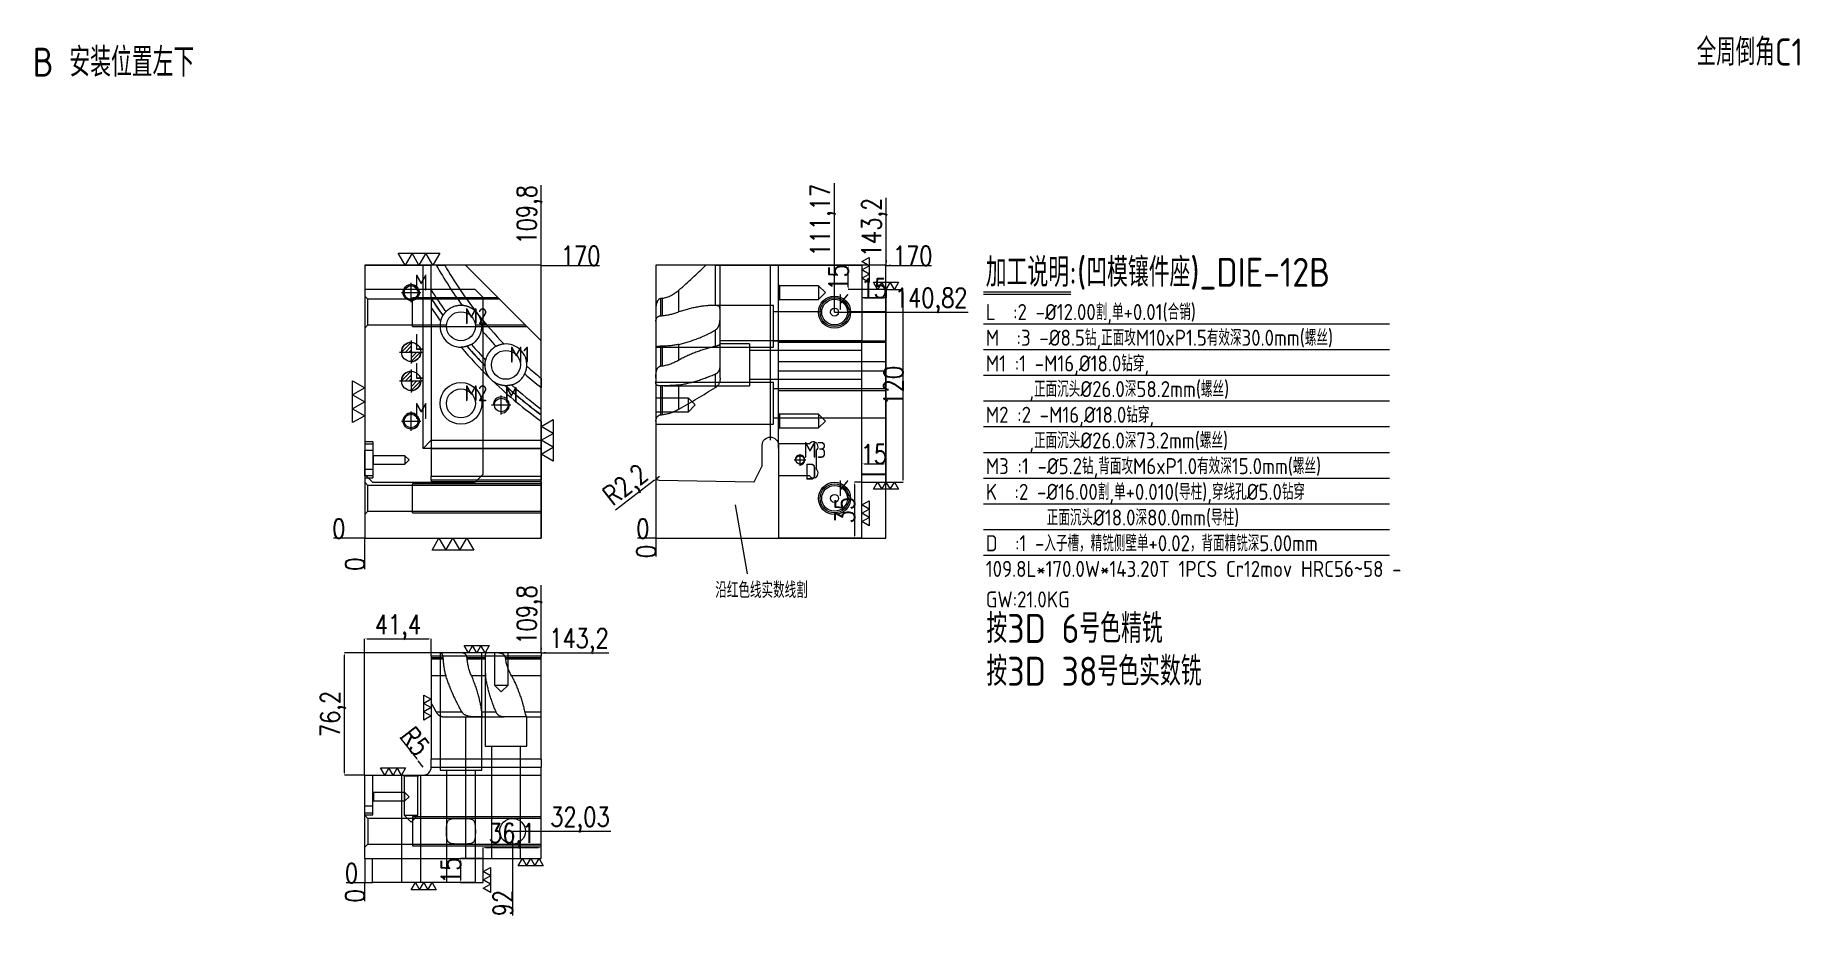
# Model space of a CAD drawing. Header units: millimetres. Extents: x 13923 to 15021, y 34859 to 35408.
import ezdxf

# ---------------------------------------------------------------- set-up
doc = ezdxf.new("R2010")
doc.units = ezdxf.units.MM
doc.linetypes.add('CENTER', pattern=[0])
doc.linetypes.add('DASHED', pattern=[0])
for name, color, linetype, lineweight in [('DIE', 20, 'Continuous', 20), ('DIE_W', 1, 'Continuous', 20), ('DIM', 4, 'Continuous', 20)]:
    doc.layers.add(name, color=color, linetype=linetype, lineweight=lineweight)
doc.styles.add('chinesef_fs', font='gbenor.shx', dxfattribs={"bigfont": 'gbcbig.shx'})
doc.styles.add('gbenor', font='gbenor.shx', dxfattribs={"bigfont": 'gbcbig.shx'})
doc.styles.add('TXT', font='txt.shx', dxfattribs={"width": 0.8, "bigfont": 'ctxt.shx'})
doc.dimstyles.new('零件', dxfattribs={"dimscale": 1.5, "dimtxt": 8, "dimasz": 1, "dimexe": 0, "dimexo": 0, "dimgap": 0, "dimtad": 1, "dimtxsty": 'TXT', "dimcen": 0, "dimclrd": 252, "dimclre": 252, "dimclrt": 4, "dimazin": 3, "dimtp": 0.001, "dimtm": 0.001, "dimtfac": 1, "dimtmove": 0, "dimatfit": 3, "dimlwd": 5, "dimlwe": 5})

msp = doc.modelspace()

# ---------------------------------------------------------------- texts
at = {"layer": 'DIM', "color": 6, "lineweight": 5, "style": 'gbenor'}
msp.add_text('全周倒角C1', height=16.9, dxfattribs=at).set_placement((14956.487, 35389.537))
at = {"layer": 'DIM', "color": 21, "lineweight": 5, "style": 'gbenor'}
msp.add_text('B 安装位置左下', height=18, dxfattribs=at).set_placement((13920.88, 35382.663))
at = {"layer": 'DIM', "color": 4, "lineweight": 5, "style": 'gbenor'}
for s, height, p in [('加工说明:(凹模镶件座)_DIE-12B', 18, (14514.056, 35251.748)), ('M', 10, (14158.565, 35249.396)), ('K', 10, (14422.133, 35237.251)), ('M2', 10, (14189.725, 35228.476)), ('L', 10, (14158.585, 35212.406)), ('M  :3 -%%c8.5钻,正面攻M10xP1.5有效深30.0mm(螺丝)', 10, (14514.09, 35215.034)), ('M1', 10, (14217.725, 35204.476)), ('M1 :1 -M16,%%c18.0钻穿,', 10, (14514.09, 35199.034)), ('L', 10, (14158.585, 35194.406)), ('M2', 10, (14189.725, 35180.476)), ('M', 10, (14214.665, 35179.396)), ('     ,正面沉头%%c26.0深58.2mm(螺丝)', 10, (14514.09, 35183.034)), ('M', 10, (14158.565, 35169.396)), ('M2 :2 -M16,%%c18.0钻穿,', 10, (14514.09, 35167.034)), ('     ,正面沉头%%c26.0深73.2mm(螺丝)', 10, (14514.09, 35151.034)), ('M3', 10, (14400.563, 35145.157)), ('D', 10, (14401.502, 35131.627)), ('M3 :1 -%%c5.2钻,背面攻M6xP1.0有效深15.0mm(螺丝)', 10, (14514.09, 35135.034)), ('K', 10, (14422.133, 35121.251)), ('       正面沉头%%C18.0深80.0mm(导柱)', 10, (14514.09, 35103.034)), ('109.8L*170.0W*143.20T 1PCS Cr12mov HRC56~58 -', 10, (14514.09, 35071.034)), ('GW:21.0KG', 10, (14514.09, 35052.034))]:
    msp.add_text(s, height=height, dxfattribs=at).set_placement(p)
at = {"layer": 'DIM', "color": 1, "lineweight": 5, "style": 'gbenor'}
for s, p in [('L  :2 -%%c12.00割,单+0.01(合销)', (14514.09, 35231.034)), ('K  :2 -%%C16.00割,单+0.010(导柱),穿线孔%%C5.0钻穿', (14514.09, 35119.034))]:
    msp.add_text(s, height=10, dxfattribs=at).set_placement(p)
at = {"layer": 'DIM', "color": 2, "lineweight": 5, "style": 'gbenor'}
for s, height, p in [('D  :1 -入子槽，精铣侧壁单+0.02，背面精铣深5.00mm', 10, (14514.09, 35087.034)), ('按3D 6号色精铣', 18, (14514.512, 35029.956)), ('按3D 38号色实数铣', 18, (14514.512, 35003.284))]:
    msp.add_text(s, height=height, dxfattribs=at).set_placement(p)
at = {"layer": 'DIM', "color": 4, "lineweight": 5, "style": 'chinesef_fs', "width": 0.9984}
msp.add_text('沿红色线实数线割', height=10, dxfattribs=at).set_placement((14345.754, 35057.865))

# ---------------------------------------------------------------- blocks, each defined once
blk = doc.blocks.new('*D1109')
at = {"layer": 'Defpoints', "color": 0}
for p in [(14237.3, 35265.1), (14250.2, 35265.1), (14127.5, 35095.1)]:
    blk.add_point(p, dxfattribs=at)
at = {"layer": 'DIM', "color": 252, "lineweight": 5}
for p, q in [((14237.3, 35265.1), (14244.2, 35265.1)), ((14244.2, 35265.1), (14247.2, 35265.1)), ((14247.2, 35265.1), (14273.6, 35265.1))]:
    blk.add_line(p, q, dxfattribs=at)
at = {"layer": 'DIM', "color": 4, "lineweight": 5, "insert": (14261.9, 35271.1), "char_height": 12, "attachment_point": 5, "style": 'TXT'}
blk.add_mtext('170', dxfattribs=at)
blk = doc.blocks.new('*D1110')
at = {"layer": 'Defpoints', "color": 0}
for p in [(14114.6, 35095.1), (14127.5, 35095.1), (14127.5, 35095.1)]:
    blk.add_point(p, dxfattribs=at)
at = {"layer": 'DIM', "color": 252, "lineweight": 5}
blk.add_line((14127.5, 35095.1), (14108.2, 35095.1), dxfattribs=at)
at = {"layer": 'DIM', "color": 4, "lineweight": 5, "insert": (14111.4, 35101.1), "char_height": 12, "attachment_point": 5, "style": 'TXT'}
blk.add_mtext('0', dxfattribs=at)
blk = doc.blocks.new('*D1111')
at = {"layer": 'Defpoints', "color": 0}
for p in [(14127.5, 35095.1), (14127.5, 35095.1), (14127.5, 35082.2)]:
    blk.add_point(p, dxfattribs=at)
at = {"layer": 'DIM', "color": 252, "lineweight": 5}
blk.add_line((14127.5, 35095.1), (14127.5, 35075.8), dxfattribs=at)
at = {"layer": 'DIM', "color": 4, "lineweight": 5, "insert": (14121.5, 35079), "char_height": 12, "attachment_point": 5, "rotation": 90, "style": 'TXT'}
blk.add_mtext('0', dxfattribs=at)
blk = doc.blocks.new('*D1112')
at = {"layer": 'Defpoints', "color": 0}
for p in [(14237.3, 35278), (14237.3, 35265.1), (14127.5, 35095.1)]:
    blk.add_point(p, dxfattribs=at)
at = {"layer": 'DIM', "color": 252, "lineweight": 5}
for p, q in [((14237.3, 35275), (14237.3, 35315.1)), ((14237.3, 35272), (14237.3, 35275)), ((14237.3, 35265.1), (14237.3, 35272))]:
    blk.add_line(p, q, dxfattribs=at)
at = {"layer": 'DIM', "color": 4, "lineweight": 5, "insert": (14230.2, 35296.6), "char_height": 12, "attachment_point": 5, "rotation": 90, "style": 'TXT'}
blk.add_mtext('109,8', dxfattribs=at)
blk = doc.blocks.new('*D1113')
at = {"layer": 'Defpoints', "color": 0}
for p in [(14219.5, 34912.7), (14242.3, 34912.7), (14127.5, 34880.6)]:
    blk.add_point(p, dxfattribs=at)
at = {"layer": 'DIM', "color": 252, "lineweight": 5}
blk.add_line((14219.5, 34912.7), (14280.7, 34912.7), dxfattribs=at)
at = {"layer": 'DIM', "color": 4, "lineweight": 5, "insert": (14261.5, 34919.8), "char_height": 12, "attachment_point": 5, "style": 'TXT'}
blk.add_mtext('32,03', dxfattribs=at)
blk = doc.blocks.new('*D1114')
at = {"layer": 'Defpoints', "color": 0}
for p in [(14237.3, 35023.8), (14242.3, 35023.8), (14127.5, 34880.6)]:
    blk.add_point(p, dxfattribs=at)
at = {"layer": 'DIM', "color": 252, "lineweight": 5}
for p, q in [((14237.3, 35023.8), (14240.3, 35023.8)), ((14240.3, 35023.8), (14239.3, 35023.8)), ((14239.3, 35023.8), (14279.4, 35023.8))]:
    blk.add_line(p, q, dxfattribs=at)
at = {"layer": 'DIM', "color": 4, "lineweight": 5, "insert": (14260.9, 35031), "char_height": 12, "attachment_point": 5, "style": 'TXT'}
blk.add_mtext('143,2', dxfattribs=at)
blk = doc.blocks.new('*D1115')
at = {"layer": 'Defpoints', "color": 0}
for p in [(14122.5, 34880.6), (14127.5, 34880.6), (14127.5, 34880.6)]:
    blk.add_point(p, dxfattribs=at)
at = {"layer": 'DIM', "color": 252, "lineweight": 5}
blk.add_line((14127.5, 34880.6), (14116.1, 34880.6), dxfattribs=at)
at = {"layer": 'DIM', "color": 4, "lineweight": 5, "insert": (14119.3, 34886.6), "char_height": 12, "attachment_point": 5, "style": 'TXT'}
blk.add_mtext('0', dxfattribs=at)
blk = doc.blocks.new('*D1116')
at = {"layer": 'Defpoints', "color": 0}
for p in [(14219.5, 34912.7), (14127.5, 34880.6), (14219.5, 34875.6)]:
    blk.add_point(p, dxfattribs=at)
at = {"layer": 'DIM', "color": 252, "lineweight": 5}
for p, q in [((14219.5, 34912.7), (14219.5, 34881.6)), ((14219.5, 34881.6), (14219.5, 34878.6)), ((14219.5, 34878.6), (14219.5, 34860.1))]:
    blk.add_line(p, q, dxfattribs=at)
at = {"layer": 'DIM', "color": 4, "lineweight": 5, "insert": (14213.5, 34867.9), "char_height": 12, "attachment_point": 5, "rotation": 90, "style": 'TXT'}
blk.add_mtext('92', dxfattribs=at)
blk = doc.blocks.new('*D1117')
at = {"layer": 'Defpoints', "color": 0}
for p in [(14127.5, 34880.6), (14127.5, 34880.6), (14127.5, 34875.6)]:
    blk.add_point(p, dxfattribs=at)
at = {"layer": 'DIM', "color": 252, "lineweight": 5}
blk.add_line((14127.5, 34880.6), (14127.5, 34869.2), dxfattribs=at)
at = {"layer": 'DIM', "color": 4, "lineweight": 5, "insert": (14121.5, 34872.4), "char_height": 12, "attachment_point": 5, "rotation": 90, "style": 'TXT'}
blk.add_mtext('0', dxfattribs=at)
blk = doc.blocks.new('*D1118')
at = {"layer": 'Defpoints', "color": 0}
for p in [(14237.3, 35028.8), (14237.3, 35023.8), (14127.5, 34880.6)]:
    blk.add_point(p, dxfattribs=at)
at = {"layer": 'DIM', "color": 252, "lineweight": 5}
for p, q in [((14237.3, 35025.8), (14237.3, 35065.9)), ((14237.3, 35023.8), (14237.3, 35026.8)), ((14237.3, 35026.8), (14237.3, 35025.8))]:
    blk.add_line(p, q, dxfattribs=at)
at = {"layer": 'DIM', "color": 4, "lineweight": 5, "insert": (14230.2, 35047.4), "char_height": 12, "attachment_point": 5, "rotation": 90, "style": 'TXT'}
blk.add_mtext('109,8', dxfattribs=at)
blk = doc.blocks.new('*D1119')
at = {"layer": 'Defpoints', "color": 0}
for p in [(14419.9, 35236), (14457, 35236), (14308.8, 35095.1)]:
    blk.add_point(p, dxfattribs=at)
at = {"layer": 'DIM', "color": 252, "lineweight": 5}
for p, q in [((14419.9, 35236), (14451, 35236)), ((14451, 35236), (14454, 35236)), ((14454, 35236), (14503.1, 35236))]:
    blk.add_line(p, q, dxfattribs=at)
at = {"layer": 'DIM', "color": 4, "lineweight": 5, "insert": (14480.1, 35243.1), "char_height": 12, "attachment_point": 5, "style": 'TXT'}
blk.add_mtext('140,82', dxfattribs=at)
blk = doc.blocks.new('*D1120')
at = {"layer": 'Defpoints', "color": 0}
for p in [(14452, 35265.1), (14457, 35265.1), (14308.8, 35095.1)]:
    blk.add_point(p, dxfattribs=at)
at = {"layer": 'DIM', "color": 252, "lineweight": 5}
for p, q in [((14452, 35265.1), (14455, 35265.1)), ((14455, 35265.1), (14454, 35265.1)), ((14454, 35265.1), (14480.3, 35265.1))]:
    blk.add_line(p, q, dxfattribs=at)
at = {"layer": 'DIM', "color": 4, "lineweight": 5, "insert": (14468.6, 35271.1), "char_height": 12, "attachment_point": 5, "style": 'TXT'}
blk.add_mtext('170', dxfattribs=at)
blk = doc.blocks.new('*D1121')
at = {"layer": 'Defpoints', "color": 0}
for p in [(14303.8, 35095.1), (14308.8, 35095.1), (14308.8, 35095.1)]:
    blk.add_point(p, dxfattribs=at)
at = {"layer": 'DIM', "color": 252, "lineweight": 5}
blk.add_line((14308.8, 35095.1), (14297.4, 35095.1), dxfattribs=at)
at = {"layer": 'DIM', "color": 4, "lineweight": 5, "insert": (14300.6, 35101.1), "char_height": 12, "attachment_point": 5, "style": 'TXT'}
blk.add_mtext('0', dxfattribs=at)
blk = doc.blocks.new('*D1122')
at = {"layer": 'Defpoints', "color": 0}
for p in [(14308.8, 35095.1), (14308.8, 35095.1), (14308.8, 35090.1)]:
    blk.add_point(p, dxfattribs=at)
at = {"layer": 'DIM', "color": 252, "lineweight": 5}
blk.add_line((14308.8, 35095.1), (14308.8, 35083.7), dxfattribs=at)
at = {"layer": 'DIM', "color": 4, "lineweight": 5, "insert": (14302.8, 35086.9), "char_height": 12, "attachment_point": 5, "rotation": 90, "style": 'TXT'}
blk.add_mtext('0', dxfattribs=at)
blk = doc.blocks.new('*D1123')
at = {"layer": 'Defpoints', "color": 0}
for p in [(14452, 35270.1), (14452, 35265.1), (14308.8, 35095.1)]:
    blk.add_point(p, dxfattribs=at)
at = {"layer": 'DIM', "color": 252, "lineweight": 5}
for p, q in [((14452, 35267.1), (14452, 35307.2)), ((14452, 35265.1), (14452, 35268.1)), ((14452, 35268.1), (14452, 35267.1))]:
    blk.add_line(p, q, dxfattribs=at)
at = {"layer": 'DIM', "color": 4, "lineweight": 5, "insert": (14444.8, 35288.7), "char_height": 12, "attachment_point": 5, "rotation": 90, "style": 'TXT'}
blk.add_mtext('143,2', dxfattribs=at)
blk = doc.blocks.new('*D1124')
at = {"layer": 'Defpoints', "color": 0}
for p in [(14419.9, 35270.1), (14419.9, 35236), (14308.8, 35095.1)]:
    blk.add_point(p, dxfattribs=at)
at = {"layer": 'DIM', "color": 252, "lineweight": 5}
for p, q in [((14419.9, 35267.1), (14419.9, 35316.3)), ((14419.9, 35264.1), (14419.9, 35267.1)), ((14419.9, 35236), (14419.9, 35264.1))]:
    blk.add_line(p, q, dxfattribs=at)
at = {"layer": 'DIM', "color": 4, "lineweight": 5, "insert": (14412.8, 35293.2), "char_height": 12, "attachment_point": 5, "rotation": 90, "style": 'TXT'}
blk.add_mtext('111,17', dxfattribs=at)
blk = doc.blocks.new('pg_hx_L0')
at = {"color": 230}
for p, q in [((-0.6, 0), (0.6, 0)), ((-0.5, -0.003), (0, 0.497)), ((-0.3, 0), (0, 0.3)), ((-0.1, 0), (0, 0.1)), ((0, 0.6), (0, -0.6)), ((0.5, 0.003), (0, -0.497)), ((0.1, 0), (0, -0.1)), ((0.3, 0), (0, -0.3))]:
    blk.add_line(p, q, dxfattribs=at)
for start, end in [(90, 180), (270, 0)]:
    blk.add_arc((0, 0), 0.5, start, end, dxfattribs=at)
blk = doc.blocks.new('pg_hx_LLL0')
blk.add_blockref('pg_hx_L0', (0, 0))
blk = doc.blocks.new('*D1125')
at = {"layer": 'Defpoints', "color": 0}
for p in [(14201.2, 34895.6), (14187.2, 34880.6), (14201.2, 34880.6)]:
    blk.add_point(p, dxfattribs=at)
at = {"layer": 'DIM', "color": 252, "linetype": 'Continuous', "lineweight": 5}
for p, q in [((14201.2, 34895.6), (14187.2, 34895.6)), ((14187.2, 34894.1), (14187.2, 34882.1)), ((14201.2, 34880.6), (14187.2, 34880.6))]:
    blk.add_line(p, q, dxfattribs=at)
at = {"layer": 'DIM', "color": 252}
for points in [[(14187.4, 34894.1), (14186.9, 34894.1), (14187.2, 34895.6)], [(14186.9, 34882.1), (14187.4, 34882.1), (14187.2, 34880.6)]]:
    blk.add_solid(points, dxfattribs=at)
at = {"layer": 'DIM', "color": 4, "lineweight": 5, "insert": (14181.2, 34888.1), "char_height": 12, "attachment_point": 5, "rotation": 90, "style": 'TXT'}
blk.add_mtext('15', dxfattribs=at)
blk = doc.blocks.new('*D1126')
at = {"layer": 'Defpoints', "color": 0}
for p in [(14237.3, 34902.6), (14201.2, 34895.6), (14237.3, 34895.6)]:
    blk.add_point(p, dxfattribs=at)
at = {"layer": 'DIM', "color": 252, "linetype": 'Continuous', "lineweight": 5}
for p, q in [((14201.2, 34895.6), (14201.2, 34902.6)), ((14202.7, 34902.6), (14235.8, 34902.6)), ((14237.3, 34895.6), (14237.3, 34902.6))]:
    blk.add_line(p, q, dxfattribs=at)
at = {"layer": 'DIM', "color": 252}
for points in [[(14202.7, 34902.9), (14202.7, 34902.4), (14201.2, 34902.6)], [(14235.8, 34902.4), (14235.8, 34902.9), (14237.3, 34902.6)]]:
    blk.add_solid(points, dxfattribs=at)
at = {"layer": 'DIM', "color": 4, "lineweight": 5, "insert": (14219.3, 34909.7), "char_height": 12, "attachment_point": 5, "style": 'TXT'}
blk.add_mtext('36,1', dxfattribs=at)
blk = doc.blocks.new('*D1127')
at = {"layer": 'Defpoints', "color": 0}
for p in [(14160.8, 34956.6), (14163.9, 34952.6)]:
    blk.add_point(p, dxfattribs=at)
at = {"layer": 'DIE_W', "color": 252, "linetype": 'Continuous', "lineweight": 5}
for p, q in [((14149.4, 34971.1), (14159.9, 34957.7)), ((14163.9, 34952.6), (14160.8, 34956.6))]:
    blk.add_line(p, q, dxfattribs=at)
at = {"layer": 'DIE_W', "color": 252}
blk.add_solid([(14159.7, 34957.6), (14160.1, 34957.9), (14160.8, 34956.6)], dxfattribs=at)
at = {"layer": 'DIE_W', "color": 4, "lineweight": 5, "insert": (14158.9, 34968.7), "char_height": 12, "attachment_point": 5, "rotation": 308.1784, "style": 'TXT'}
blk.add_mtext('R5', dxfattribs=at)
blk = doc.blocks.new('*D1128')
at = {"layer": 'Defpoints', "color": 0}
for p in [(14115, 35023.8), (14168.9, 35023.8), (14127.5, 34947.6)]:
    blk.add_point(p, dxfattribs=at)
at = {"layer": 'DIE_W', "color": 252, "linetype": 'Continuous', "lineweight": 5}
for p, q in [((14168.9, 35023.8), (14115, 35023.8)), ((14115, 34949.1), (14115, 35022.3)), ((14127.5, 34947.6), (14115, 34947.6))]:
    blk.add_line(p, q, dxfattribs=at)
at = {"layer": 'DIE_W', "color": 252}
for points in [[(14115.3, 35022.3), (14114.8, 35022.3), (14115, 35023.8)], [(14114.8, 34949.1), (14115.3, 34949.1), (14115, 34947.6)]]:
    blk.add_solid(points, dxfattribs=at)
at = {"layer": 'DIE_W', "color": 4, "lineweight": 5, "insert": (14107.9, 34985.7), "char_height": 12, "attachment_point": 5, "rotation": 90, "style": 'TXT'}
blk.add_mtext('76,2', dxfattribs=at)
blk = doc.blocks.new('*D1129')
at = {"layer": 'Defpoints', "color": 0}
for p in [(14168.9, 35032.5), (14168.9, 35023.8), (14127.5, 34947.6)]:
    blk.add_point(p, dxfattribs=at)
at = {"layer": 'DIE_W', "color": 252, "linetype": 'Continuous', "lineweight": 5}
for p, q in [((14127.5, 34947.6), (14127.5, 35032.5)), ((14129, 35032.5), (14167.4, 35032.5)), ((14168.9, 35023.8), (14168.9, 35032.5))]:
    blk.add_line(p, q, dxfattribs=at)
at = {"layer": 'DIE_W', "color": 252}
for points in [[(14129, 35032.7), (14129, 35032.2), (14127.5, 35032.5)], [(14167.4, 35032.2), (14167.4, 35032.7), (14168.9, 35032.5)]]:
    blk.add_solid(points, dxfattribs=at)
at = {"layer": 'DIE_W', "color": 4, "lineweight": 5, "insert": (14148.2, 35039.6), "char_height": 12, "attachment_point": 5, "style": 'TXT'}
blk.add_mtext('41,4', dxfattribs=at)
blk = doc.blocks.new('*D1130')
at = {"layer": 'Defpoints', "color": 0}
for p in [(14437, 35250.1), (14452, 35250.1), (14452, 35244.8)]:
    blk.add_point(p, dxfattribs=at)
at = {"layer": 'DIE', "color": 252, "linetype": 'Continuous', "lineweight": 5}
for p, q in [((14437, 35250.1), (14437, 35244.8)), ((14452, 35250.1), (14452, 35244.8)), ((14438.5, 35244.8), (14450.5, 35244.8))]:
    blk.add_line(p, q, dxfattribs=at)
at = {"layer": 'DIE', "color": 252}
for points in [[(14438.5, 35245), (14438.5, 35244.5), (14437, 35244.8)], [(14450.5, 35244.5), (14450.5, 35245), (14452, 35244.8)]]:
    blk.add_solid(points, dxfattribs=at)
at = {"layer": 'DIE', "color": 4, "lineweight": 5, "insert": (14444.5, 35250.8), "char_height": 12, "attachment_point": 5, "style": 'TXT'}
blk.add_mtext('15', dxfattribs=at)
blk = doc.blocks.new('*D1131')
at = {"layer": 'Defpoints', "color": 0}
for p in [(14428.4, 35265.1), (14437, 35265.1), (14437, 35250.1)]:
    blk.add_point(p, dxfattribs=at)
at = {"layer": 'DIE', "color": 252, "linetype": 'Continuous', "lineweight": 5}
for p, q in [((14437, 35265.1), (14428.4, 35265.1)), ((14428.4, 35251.6), (14428.4, 35263.6)), ((14437, 35250.1), (14428.4, 35250.1))]:
    blk.add_line(p, q, dxfattribs=at)
at = {"layer": 'DIE', "color": 252}
for points in [[(14428.7, 35263.6), (14428.2, 35263.6), (14428.4, 35265.1)], [(14428.2, 35251.6), (14428.7, 35251.6), (14428.4, 35250.1)]]:
    blk.add_solid(points, dxfattribs=at)
at = {"layer": 'DIE', "color": 4, "lineweight": 5, "insert": (14422.4, 35257.6), "char_height": 12, "attachment_point": 5, "rotation": 90, "style": 'TXT'}
blk.add_mtext('15', dxfattribs=at)
blk = doc.blocks.new('*D1132')
at = {"layer": 'Defpoints', "color": 0}
for p in [(14437, 35130.1), (14432.4, 35095.1), (14437, 35095.1)]:
    blk.add_point(p, dxfattribs=at)
at = {"layer": 'DIE', "color": 252, "linetype": 'Continuous', "lineweight": 5}
for p, q in [((14437, 35130.1), (14432.4, 35130.1)), ((14432.4, 35128.6), (14432.4, 35096.6)), ((14437, 35095.1), (14432.4, 35095.1))]:
    blk.add_line(p, q, dxfattribs=at)
at = {"layer": 'DIE', "color": 252}
for points in [[(14432.6, 35128.6), (14432.1, 35128.6), (14432.4, 35130.1)], [(14432.1, 35096.6), (14432.6, 35096.6), (14432.4, 35095.1)]]:
    blk.add_solid(points, dxfattribs=at)
at = {"layer": 'DIE', "color": 4, "lineweight": 5, "insert": (14426.4, 35112.6), "char_height": 12, "attachment_point": 5, "rotation": 90, "style": 'TXT'}
blk.add_mtext('35', dxfattribs=at)
blk = doc.blocks.new('*D1133')
at = {"layer": 'Defpoints', "color": 0}
for p in [(14452, 35141.5), (14437, 35130.1), (14452, 35130.1)]:
    blk.add_point(p, dxfattribs=at)
at = {"layer": 'DIE', "color": 252, "linetype": 'Continuous', "lineweight": 5}
for p, q in [((14437, 35130.1), (14437, 35141.5)), ((14438.5, 35141.5), (14450.5, 35141.5)), ((14452, 35130.1), (14452, 35141.5))]:
    blk.add_line(p, q, dxfattribs=at)
at = {"layer": 'DIE', "color": 252}
for points in [[(14438.5, 35141.7), (14438.5, 35141.2), (14437, 35141.5)], [(14450.5, 35141.2), (14450.5, 35141.7), (14452, 35141.5)]]:
    blk.add_solid(points, dxfattribs=at)
at = {"layer": 'DIE', "color": 4, "lineweight": 5, "insert": (14444.5, 35147.5), "char_height": 12, "attachment_point": 5, "style": 'TXT'}
blk.add_mtext('15', dxfattribs=at)
blk = doc.blocks.new('*D1134')
at = {"layer": 'Defpoints', "color": 0}
for p in [(14452, 35250.1), (14462.6, 35250.1), (14452, 35130.1)]:
    blk.add_point(p, dxfattribs=at)
at = {"layer": 'DIE', "color": 252, "linetype": 'Continuous', "lineweight": 5}
for p, q in [((14452, 35250.1), (14462.6, 35250.1)), ((14462.6, 35131.6), (14462.6, 35248.6)), ((14452, 35130.1), (14462.6, 35130.1))]:
    blk.add_line(p, q, dxfattribs=at)
at = {"layer": 'DIE', "color": 252}
for points in [[(14462.8, 35248.6), (14462.3, 35248.6), (14462.6, 35250.1)], [(14462.3, 35131.6), (14462.8, 35131.6), (14462.6, 35130.1)]]:
    blk.add_solid(points, dxfattribs=at)
at = {"layer": 'DIE', "color": 4, "lineweight": 5, "insert": (14456.6, 35190.1), "char_height": 12, "attachment_point": 5, "rotation": 90, "style": 'TXT'}
blk.add_mtext('120', dxfattribs=at)
blk = doc.blocks.new('*D1135')
at = {"layer": 'Defpoints', "color": 0}
for p in [(14309.2, 35132.2), (14311, 35133.6)]:
    blk.add_point(p, dxfattribs=at)
at = {"layer": 'DIE', "color": 252, "linetype": 'Continuous', "lineweight": 5}
for p, q in [((14308, 35131.3), (14283.6, 35112.7)), ((14311, 35133.6), (14309.2, 35132.2))]:
    blk.add_line(p, q, dxfattribs=at)
at = {"layer": 'DIE', "color": 252}
blk.add_solid([(14308.2, 35131.1), (14307.9, 35131.5), (14309.2, 35132.2)], dxfattribs=at)
at = {"layer": 'DIE', "color": 4, "lineweight": 5, "insert": (14290.9, 35127.2), "char_height": 12, "attachment_point": 5, "rotation": 37.3651, "style": 'TXT'}
blk.add_mtext('R2,2', dxfattribs=at)

# ---------------------------------------------------------------- dimensions: what is measured, and where the dimension line sits
at = {"layer": 'DIE', "color": 1, "linetype": 'Continuous', "lineweight": 5}
for base, p1, p2, picture, middle in [((14428.421, 35265.141), (14436.978, 35250.141), (14436.978, 35265.141), '*D1131', (14422.421, 35257.641)), ((14462.572, 35250.141), (14451.978, 35130.141), (14451.978, 35250.141), '*D1134', (14456.572, 35190.141)), ((14432.355, 35095.141), (14436.978, 35130.141), (14436.978, 35095.141), '*D1132', (14426.355, 35112.641))]:
    dim = msp.add_linear_dim(base=base, p1=p1, p2=p2, angle=90, dimstyle='零件', dxfattribs=at)
    dim.commit()
    dim.dimension.update_dxf_attribs({"geometry": picture, "text_midpoint": middle})
for base, p1, p2, picture, middle in [((14451.978, 35244.75), (14436.978, 35250.141), (14451.978, 35250.141), '*D1130', (14444.478, 35250.75)), ((14451.978, 35141.472), (14436.978, 35130.141), (14451.978, 35130.141), '*D1133', (14444.478, 35147.472))]:
    dim = msp.add_linear_dim(base=base, p1=p1, p2=p2, dimstyle='零件', dxfattribs=at)
    dim.commit()
    dim.dimension.update_dxf_attribs({"geometry": picture, "text_midpoint": middle})
dim = msp.add_radius_dim(center=(14310.979, 35133.564), mpoint=(14309.229, 35132.228), dimstyle='零件', dxfattribs=at)
dim.commit()
dim.dimension.update_dxf_attribs({"geometry": '*D1135', "text_midpoint": (14295.218, 35121.529), "dimtype": 164})
at = {"layer": 'DIE_W', "linetype": 'Continuous', "lineweight": 5}
dim = msp.add_linear_dim(base=(14168.94, 35032.458), p1=(14127.54, 34947.638), p2=(14168.94, 35023.838), dimstyle='零件', dxfattribs=at)
dim.commit()
dim.dimension.update_dxf_attribs({"geometry": '*D1129', "text_midpoint": (14148.24, 35039.601)})
dim = msp.add_linear_dim(base=(14115.024, 35023.838), p1=(14127.54, 34947.638), p2=(14168.94, 35023.838), angle=90, dimstyle='零件', dxfattribs=at)
dim.commit()
dim.dimension.update_dxf_attribs({"geometry": '*D1128', "text_midpoint": (14107.881, 34985.738)})
dim = msp.add_radius_dim(center=(14163.94, 34952.638), mpoint=(14160.85, 34956.568), dimstyle='零件', dxfattribs=at)
dim.commit()
dim.dimension.update_dxf_attribs({"geometry": '*D1127', "text_midpoint": (14158.908, 34968.744)})
at = {"layer": 'DIM', "lineweight": 5}
for feature_location, offset, dtype, origin, picture, middle in [((14237.34, 35265.141), (0, 12.9), 1, (14127.54, 35095.141), '*D1112', (14230.198, 35296.555)), ((14419.948, 35235.966), (0, 34.175), 1, (14308.778, 35095.141), '*D1124', (14412.805, 35293.227)), ((14451.978, 35265.141), (0, 5), 1, (14308.778, 35095.141), '*D1123', (14444.835, 35288.655)), ((14237.34, 35265.141), (12.9, 0), 0, (14127.54, 35095.141), '*D1109', (14261.897, 35271.141)), ((14451.978, 35265.141), (5, 0), 0, (14308.778, 35095.141), '*D1120', (14468.635, 35271.141)), ((14419.9477, 35235.966), (37.03, 0.0002), 0, (14308.7777, 35095.1412), '*D1119', (14480.0634, 35243.1091)), ((14127.540398255, 35095.1411931), (-12.9, 0), 0, (14127.540398255, 35095.1411931), '*D1110', (14111.440398255, 35101.1411931)), ((14308.777650097, 35095.1411931), (-5, 0), 0, (14308.777650097, 35095.1411931), '*D1121', (14300.577650097, 35101.1411931)), ((14127.540398255, 35095.1411931), (0, -12.9), 1, (14127.540398255, 35095.1411931), '*D1111', (14121.540398255, 35079.0411931)), ((14308.777650097, 35095.1411931), (0, -5), 1, (14308.777650097, 35095.1411931), '*D1122', (14302.777650097, 35086.9411931)), ((14237.34, 35023.838), (0, 5), 1, (14127.54, 34880.638), '*D1118', (14230.198, 35047.352)), ((14237.34, 35023.838), (5, 0), 0, (14127.54, 34880.638), '*D1114', (14260.854, 35030.981)), ((14219.545, 34912.668), (22.795, 0), 0, (14127.54, 34880.638), '*D1113', (14261.54, 34919.811)), ((14219.5448, 34912.6679), (-0.0004, -37.03), 1, (14127.5404, 34880.6379), '*D1116', (14213.5444, 34867.8665)), ((14127.540398255, 34880.6378811), (-5, 0), 0, (14127.540398255, 34880.6378811), '*D1115', (14119.340398255, 34886.6378811)), ((14127.540398255, 34880.6378811), (0, -5), 1, (14127.540398255, 34880.6378811), '*D1117', (14121.540398255, 34872.4378811))]:
    dim = msp.add_ordinate_dim(feature_location=feature_location, offset=offset, dtype=dtype, origin=origin, dimstyle='零件', dxfattribs=at)
    dim.commit()
    dim.dimension.update_dxf_attribs({"geometry": picture, "text_midpoint": middle})
at = {"layer": 'DIM', "linetype": 'Continuous', "lineweight": 5}
dim = msp.add_linear_dim(base=(14237.34, 34902.605), p1=(14201.24, 34895.638), p2=(14237.34, 34895.638), dimstyle='零件', dxfattribs=at)
dim.commit()
dim.dimension.update_dxf_attribs({"geometry": '*D1126', "text_midpoint": (14219.29, 34909.748)})
dim = msp.add_linear_dim(base=(14187.153, 34880.638), p1=(14201.24, 34895.638), p2=(14201.24, 34880.638), angle=90, dimstyle='零件', dxfattribs=at)
dim.commit()
dim.dimension.update_dxf_attribs({"geometry": '*D1125', "text_midpoint": (14181.153, 34888.138)})

# ---------------------------------------------------------------- linework, layer by layer
at = {"layer": 'DIE', "color": 2, "linetype": 'Continuous', "lineweight": 5}
for p, q in [((14127.54, 35265.141), (14163.94, 35265.141)), ((14127.54, 35265.141), (14127.54, 35153.922)), ((14163.94, 35265.141), (14168.94, 35265.141)), ((14436.978, 35265.141), (14436.978, 35218.171)), ((14451.978, 35250.141), (14436.978, 35250.141)), ((14451.978, 35245.141), (14451.978, 35250.141)), ((14436.978, 35245.141), (14451.978, 35245.141)), ((14451.978, 35245.141), (14451.978, 35135.141)), ((14168.94, 35238.626), (14168.94, 35133.564)), ((14436.978, 35218.171), (14348.748, 35218.171)), ((14348.748, 35194.788), (14348.748, 35218.171)), ((14436.978, 35095.141), (14436.978, 35218.171)), ((14237.34, 35168.105), (14237.34, 35133.564)), ((14308.778, 35168.105), (14308.778, 35133.564)), ((14127.54, 35153.922), (14132.54, 35153.922)), ((14132.54, 35153.922), (14132.54, 35133.922)), ((14127.54, 35138.114), (14127.54, 35149.731)), ((14132.54, 35149.731), (14127.54, 35149.731)), ((14127.54, 35138.114), (14132.54, 35138.114)), ((14127.54, 35133.922), (14127.54, 35095.141)), ((14132.54, 35133.922), (14127.54, 35133.922)), ((14237.34, 35130.191), (14237.34, 35095.141)), ((14451.978, 35135.141), (14436.978, 35135.141)), ((14436.978, 35130.141), (14451.978, 35130.141)), ((14451.978, 35130.141), (14451.978, 35135.141)), ((14127.54, 35095.141), (14237.34, 35095.141)), ((14436.978, 35095.141), (14384.978, 35095.141)), ((14127.54, 34895.638), (14127.54, 34947.638)), ((14127.54, 34947.638), (14237.34, 34947.638)), ((14237.34, 34895.638), (14237.34, 34947.638)), ((14127.54, 34895.638), (14127.54, 34880.638)), ((14127.54, 34895.638), (14237.34, 34895.638)), ((14132.34, 34880.638), (14132.34, 34895.638)), ((14196.24, 34895.638), (14196.24, 34880.638)), ((14201.24, 34880.638), (14201.24, 34895.638)), ((14127.54, 34880.638), (14132.34, 34880.638)), ((14196.24, 34880.638), (14132.34, 34880.638)), ((14196.24, 34880.638), (14201.24, 34880.638))]:
    msp.add_line(p, q, dxfattribs=at)
at = {"layer": 'DIE', "color": 155, "linetype": 'Continuous', "lineweight": 5}
for p, q in [((14163.94, 35151.141), (14163.94, 35265.141)), ((14345.861, 35240.117), (14345.861, 35265.141)), ((14323.11, 35236.12), (14323.11, 35249.733)), ((14311.699, 35244.406), (14311.699, 35233.726)), ((14312.778, 35233.815), (14312.778, 35244.579)), ((14345.861, 35214.639), (14345.861, 35224.855)), ((14311.699, 35214.696), (14311.699, 35202.376)), ((14312.778, 35202.519), (14312.778, 35214.726)), ((14323.11, 35206.158), (14323.11, 35215.889)), ((14345.861, 35188.974), (14345.861, 35197.482)), ((14311.699, 35190.145), (14311.699, 35172.043)), ((14312.778, 35172.16), (14312.778, 35190.142)), ((14323.11, 35175.601), (14323.11, 35190.61)), ((14168.941, 35151.141), (14163.94, 35151.141)), ((14237.34, 35133.564), (14168.94, 35133.564)), ((14168.94, 34952.638), (14237.34, 34952.638))]:
    msp.add_line(p, q, dxfattribs=at)
at = {"layer": 'DIE', "color": 31, "linetype": 'Continuous', "lineweight": 5}
for p, q in [((14190.37, 35265.141), (14177.329, 35265.141)), ((14237.34, 35218.171), (14190.37, 35265.141)), ((14348.748, 35218.171), (14348.748, 35265.141)), ((14308.778, 35238.626), (14308.778, 35230.243)), ((14308.778, 35230.243), (14308.778, 35214.141)), ((14237.34, 35194.788), (14237.34, 35218.171)), ((14308.778, 35214.141), (14308.778, 35195.052)), ((14308.778, 35195.052), (14308.778, 35192.687)), ((14308.778, 35192.687), (14308.778, 35168.105)), ((14127.54, 35153.922), (14127.54, 35149.731)), ((14127.54, 35133.922), (14127.54, 35138.114))]:
    msp.add_line(p, q, dxfattribs=at)
at = {"layer": 'DIE', "color": 11, "linetype": 'Continuous', "lineweight": 5}
msp.add_line((14348.748, 35265.141), (14436.978, 35265.141), dxfattribs=at)
at = {"layer": 'DIE', "color": 155, "linetype": 'DASHED', "lineweight": 5, "ltscale": 0.574891}
for p, q in [((14379.978, 35265.141), (14379.978, 35156.141)), ((14168.94, 35151.141), (14237.34, 35151.141)), ((14237.34, 35151.141), (14168.941, 35151.141)), ((14168.94, 35020.917), (14176.231, 35020.917)), ((14176.284, 35019.838), (14168.94, 35019.838)), ((14191.197, 35020.917), (14202.462, 35020.917)), ((14202.455, 35019.838), (14191.296, 35019.838)), ((14215.13, 35020.917), (14237.34, 35020.917)), ((14237.34, 35019.838), (14215.274, 35019.838)), ((14178.039, 35009.506), (14168.94, 35009.506)), ((14202.795, 35009.506), (14193.95, 35009.506)), ((14237.34, 35009.506), (14218.899, 35009.506)), ((14188.234, 34986.755), (14172.105, 34986.755)), ((14209.373, 34986.755), (14200.237, 34986.755)), ((14237.34, 34986.755), (14227.143, 34986.755))]:
    msp.add_line(p, q, dxfattribs=at)
at = {"layer": 'DIE', "color": 2, "linetype": 'DASHED', "lineweight": 5, "ltscale": 0.574891}
for p, q in [((14384.978, 35151.141), (14384.978, 35265.141)), ((14196.24, 35250.141), (14127.54, 35250.141)), ((14196.24, 35250.141), (14201.24, 35245.141)), ((14201.24, 35135.141), (14201.24, 35245.141)), ((14404.286, 35153.922), (14384.978, 35153.922)), ((14408.478, 35149.731), (14408.478, 35138.114)), ((14132.34, 35130.141), (14127.54, 35134.941)), ((14132.34, 35130.141), (14196.24, 35130.141)), ((14201.24, 35135.141), (14196.24, 35130.141)), ((14404.286, 35133.922), (14384.978, 35133.922)), ((14436.978, 35134.941), (14451.978, 35134.941)), ((14132.54, 34928.329), (14132.54, 34947.638)), ((14132.54, 34928.329), (14127.54, 34928.329))]:
    msp.add_line(p, q, dxfattribs=at)
at = {"layer": 'DIE', "color": 5, "linetype": 'DASHED', "lineweight": 5, "ltscale": 0.574891}
for p, q in [((14385.725, 35252.394), (14384.978, 35253.141)), ((14409.978, 35252.394), (14385.725, 35252.394)), ((14385.725, 35252.394), (14385.725, 35243.888)), ((14414.231, 35248.141), (14409.978, 35252.394)), ((14409.978, 35252.394), (14409.978, 35243.888)), ((14384.978, 35243.141), (14385.725, 35243.888)), ((14385.725, 35243.888), (14409.978, 35243.888)), ((14409.978, 35243.888), (14414.231, 35248.141)), ((14328.978, 35182.394), (14308.778, 35182.394)), ((14308.778, 35173.888), (14328.978, 35173.888)), ((14328.978, 35173.888), (14328.978, 35182.394)), ((14385.725, 35172.394), (14384.978, 35173.141)), ((14384.978, 35163.141), (14385.725, 35163.888)), ((14409.978, 35172.394), (14385.725, 35172.394)), ((14385.725, 35172.394), (14385.725, 35163.888)), ((14385.725, 35163.888), (14409.978, 35163.888)), ((14414.231, 35168.141), (14409.978, 35172.394)), ((14409.978, 35172.394), (14409.978, 35163.888)), ((14409.978, 35163.888), (14414.231, 35168.141)), ((14132.937, 35146.525), (14132.54, 35146.922)), ((14132.54, 35140.922), (14132.937, 35141.319)), ((14152.54, 35146.525), (14132.937, 35146.525)), ((14132.937, 35143.922), (14132.937, 35146.525)), ((14132.937, 35141.319), (14132.937, 35143.922)), ((14132.937, 35141.319), (14152.54, 35141.319)), ((14155.143, 35143.922), (14152.54, 35146.525)), ((14152.54, 35146.525), (14152.54, 35141.319)), ((14152.54, 35141.319), (14155.143, 35143.922)), ((14208.287, 35023.838), (14208.287, 35003.638)), ((14216.793, 35003.638), (14216.793, 35023.838)), ((14208.287, 35003.638), (14212.54, 35003.638)), ((14212.54, 35003.638), (14216.793, 35003.638)), ((14151.44, 34947.638), (14152.187, 34946.891)), ((14152.187, 34946.891), (14152.187, 34922.638)), ((14160.693, 34946.891), (14152.187, 34946.891)), ((14160.693, 34946.891), (14161.44, 34947.638)), ((14160.693, 34922.638), (14160.693, 34946.891)), ((14132.937, 34936.741), (14132.54, 34937.138)), ((14132.54, 34931.138), (14132.937, 34931.535)), ((14152.54, 34936.741), (14132.937, 34936.741)), ((14132.937, 34936.741), (14132.937, 34931.535)), ((14132.937, 34931.535), (14152.54, 34931.535)), ((14155.143, 34934.138), (14152.54, 34936.741)), ((14152.54, 34931.535), (14152.54, 34936.741)), ((14152.54, 34931.535), (14155.143, 34934.138)), ((14152.187, 34922.638), (14156.44, 34918.385)), ((14152.187, 34922.638), (14160.693, 34922.638)), ((14156.44, 34918.385), (14160.693, 34922.638))]:
    msp.add_line(p, q, dxfattribs=at)
at = {"layer": 'DIE', "color": 11, "linetype": 'DASHED', "lineweight": 5, "ltscale": 0.574891}
for p, q in [((14129.54, 35243.966), (14127.54, 35245.966)), ((14127.54, 35225.966), (14129.54, 35227.966)), ((14129.54, 35127.966), (14127.54, 35129.966)), ((14127.54, 35109.966), (14129.54, 35111.966)), ((14190.37, 34983.868), (14190.37, 34895.638)), ((14129.54, 34920.668), (14127.54, 34922.668)), ((14127.54, 34902.668), (14129.54, 34904.668))]:
    msp.add_line(p, q, dxfattribs=at)
at = {"layer": 'DIE', "color": 6, "linetype": 'DASHED', "lineweight": 5, "ltscale": 0.574891}
for p, q in [((14210.545, 35244.966), (14157.34, 35244.966)), ((14157.34, 35226.966), (14157.34, 35244.966)), ((14157.34, 35226.966), (14228.545, 35226.966)), ((14237.34, 35128.966), (14157.34, 35128.966)), ((14157.34, 35110.966), (14157.34, 35128.966)), ((14157.34, 35110.966), (14237.34, 35110.966)), ((14237.34, 34921.668), (14157.34, 34921.668)), ((14157.34, 34921.668), (14157.34, 34903.668)), ((14157.34, 34903.668), (14237.34, 34903.668))]:
    msp.add_line(p, q, dxfattribs=at)
at = {"layer": 'DIE', "color": 31, "linetype": 'DASHED', "lineweight": 5, "ltscale": 0.574891}
for p, q in [((14381.978, 35240.141), (14344.513, 35240.141)), ((14381.978, 35214.141), (14381.978, 35240.141)), ((14411.949, 35236.145), (14381.978, 35236.145)), ((14451.978, 35236.145), (14427.946, 35236.145)), ((14381.978, 35218.138), (14451.978, 35218.138)), ((14308.778, 35214.141), (14381.978, 35214.141)), ((14366.978, 35216.141), (14348.748, 35216.141)), ((14366.978, 35216.141), (14366.978, 35190.141)), ((14436.978, 35212.145), (14366.978, 35212.145)), ((14381.978, 35192.141), (14308.778, 35192.141)), ((14313.832, 35190.141), (14366.978, 35190.141)), ((14366.978, 35194.138), (14436.978, 35194.138)), ((14381.978, 35166.141), (14381.978, 35192.141)), ((14451.978, 35188.145), (14381.978, 35188.145)), ((14333.231, 35178.141), (14328.978, 35182.394)), ((14328.978, 35173.888), (14333.231, 35178.141)), ((14308.778, 35166.141), (14381.978, 35166.141)), ((14381.978, 35170.138), (14451.978, 35170.138)), ((14132.54, 35155.154), (14127.54, 35155.154)), ((14132.54, 35155.154), (14132.54, 35153.922)), ((14127.54, 35132.69), (14132.54, 35132.69)), ((14132.54, 35133.922), (14132.54, 35132.69)), ((14168.94, 35023.808), (14168.94, 35023.818)), ((14174.44, 35023.838), (14174.44, 34950.638)), ((14200.44, 34950.638), (14200.44, 35023.838)), ((14202.44, 35016.782), (14202.44, 34965.638)), ((14208.287, 35003.638), (14212.54, 34999.385)), ((14212.54, 34999.385), (14216.793, 35003.638)), ((14177.329, 34983.868), (14197.496, 34983.868)), ((14197.496, 34983.868), (14197.817, 34983.868)), ((14197.817, 34983.868), (14214.25, 34983.868)), ((14228.419, 34983.868), (14214.25, 34983.868)), ((14228.419, 34983.868), (14237.34, 34983.868)), ((14228.44, 34965.638), (14228.44, 34983.868)), ((14202.44, 34965.638), (14228.44, 34965.638)), ((14206.436, 34965.638), (14206.436, 34895.638)), ((14224.443, 34895.638), (14224.443, 34965.638)), ((14174.44, 34950.638), (14187.44, 34950.638)), ((14178.436, 34950.638), (14178.436, 34880.638)), ((14187.44, 34950.638), (14200.44, 34950.638)), ((14196.443, 34880.638), (14196.443, 34950.638)), ((14127.54, 34924.138), (14132.54, 34924.138)), ((14127.54, 34922.906), (14132.54, 34922.906)), ((14132.54, 34922.906), (14132.54, 34928.329))]:
    msp.add_line(p, q, dxfattribs=at)
at = {"layer": 'DIE', "color": 4, "linetype": 'Continuous', "lineweight": 5}
msp.add_line((14358.15, 35116.041), (14365.65, 35073.059), dxfattribs=at)
at = {"layer": 'DIE', "color": 1, "linetype": 'Continuous', "lineweight": 5}
for points in [[(14441.478, 35254.437), (14436.978, 35257.035), (14441.478, 35259.633), (14436.978, 35262.231), (14441.478, 35264.829), (14436.978, 35267.427), (14441.478, 35270.025), (14441.478, 35254.437)], [(14459.772, 35254.641), (14457.174, 35250.141), (14454.576, 35254.641), (14451.978, 35250.141), (14449.38, 35254.641), (14446.781, 35250.141), (14444.183, 35254.641), (14459.772, 35254.641)], [(14444.183, 35125.641), (14446.781, 35130.141), (14449.38, 35125.641), (14451.978, 35130.141), (14454.576, 35125.641), (14457.174, 35130.141), (14459.772, 35125.641), (14444.183, 35125.641)], [(14441.478, 35102.931), (14436.978, 35105.529), (14441.478, 35108.127), (14436.978, 35110.726), (14441.478, 35113.324), (14436.978, 35115.922), (14441.478, 35118.52), (14441.478, 35102.931)]]:
    msp.add_lwpolyline(points, close=True, dxfattribs=at)
msp.add_lwpolyline([(14308.778, 35133.564, 0.40490228), (14310.909, 35131.364), (14310.909, 35131.364), (14369.978, 35130.333), (14374.978, 35140.246), (14374.978, 35151.141), (14374.978, 35153.141, -1), (14384.978, 35153.141), (14384.978, 35151.141), (14384.978, 35095.141)], format="xyb", dxfattribs=at)
at = {"layer": 'DIE', "color": 2, "linetype": 'Continuous', "lineweight": 5}
for centre, radius in [((14156.44, 35248.141), 5), ((14156.44, 35211.141), 6), ((14156.44, 35193.141), 6), ((14187.44, 35179.141), 13), ((14156.44, 35168.141), 5), ((14212.54, 35178.141), 4.253)]:
    msp.add_circle(centre, radius, dxfattribs=at)
at = {"layer": 'DIE', "color": 42, "linetype": 'Continuous', "lineweight": 5}
for centre, radius in [((14156.44, 35248.141), 4.253), ((14187.44, 35227.141), 9.003), ((14419.948, 35235.966), 2.5), ((14215.44, 35203.141), 9.003), ((14187.44, 35179.141), 9.003), ((14156.44, 35168.141), 4.253), ((14419.948, 35119.966), 2.5)]:
    msp.add_circle(centre, radius, dxfattribs=at)
at = {"layer": 'DIE', "color": 2, "linetype": 'DASHED', "lineweight": 5, "ltscale": 0.574891}
for centre in [(14419.948, 35235.966), (14419.948, 35119.966)]:
    msp.add_circle(centre, 10, dxfattribs=at)
at = {"layer": 'DIE', "color": 6, "linetype": 'Continuous', "lineweight": 5}
for centre in [(14419.948, 35235.966), (14419.948, 35119.966)]:
    msp.add_circle(centre, 9, dxfattribs=at)
at = {"layer": 'DIE', "color": 30, "linetype": 'DASHED', "lineweight": 5, "ltscale": 0.574891}
msp.add_circle((14398.478, 35143.922), 2.603, dxfattribs=at)
at = {"layer": 'DIE', "color": 1, "linetype": 'Continuous', "lineweight": 5}
msp.add_circle((14419.948, 35119.966), 8, dxfattribs=at)
at = {"layer": 'DIE', "color": 155, "linetype": 'Continuous', "lineweight": 5}
for radius, start, end in [(262.006, 209.545794, 216.059814), (257.474, 210.119021, 218.125673), (272.615, 212.035794, 215.477587), (275.383, 212.94484, 215.656216), (275.478, 212.975123, 215.664828), (278.665, 213.972057, 216.076905), (257.474, 218.241004, 223.814069), (262.006, 220.306862, 223.304244), (278.665, 220.289772, 225.656098), (275.478, 220.701849, 224.174583), (275.383, 220.71046, 224.152076), (272.615, 220.889089, 223.653073), (262.006, 228.707916, 231.612282), (257.474, 228.198091, 230.808894), (278.665, 226.356062, 234.277832), (275.478, 227.837577, 233.79957), (275.383, 227.860084, 233.785194), (272.615, 228.359087, 233.357933)]:
    msp.add_arc((14400.04, 35394.341), radius, start, end, dxfattribs=at)
at = {"layer": 'DIE', "color": 42, "linetype": 'Continuous', "lineweight": 5}
for centre in [(14156.44, 35248.141), (14156.44, 35168.141), (14212.54, 35178.141)]:
    msp.add_arc(centre, 5, 270, 180, dxfattribs=at)
at = {"layer": 'DIE', "color": 2, "linetype": 'Continuous', "lineweight": 5}
for centre, start, end in [((14187.44, 35227.141), 166.194356, 270.172321), ((14215.44, 35203.141), 218.482389, 233.529771)]:
    msp.add_arc(centre, 13, start, end, dxfattribs=at)
at = {"layer": 'DIE', "color": 31, "linetype": 'Continuous', "lineweight": 5}
for centre, start, end in [((14187.44, 35227.141), 37.041154, 39.325523), ((14215.44, 35203.141), 356.75844, 95.25372)]:
    msp.add_arc(centre, 13, start, end, dxfattribs=at)
at = {"layer": 'DIE', "color": 2, "linetype": 'DASHED', "lineweight": 5, "ltscale": 0.574891}
for centre, start, end in [((14406.71, 35152.154), 306.104205, 143.895795), ((14406.71, 35135.69), 216.104221, 53.895795)]:
    msp.add_arc(centre, 3, start, end, dxfattribs=at)
at = {"layer": 'DIE', "color": 30, "linetype": 'DASHED', "lineweight": 5, "ltscale": 0.574891}
msp.add_arc((14398.478, 35143.922), 3, 270, 180, dxfattribs=at)
at = {"layer": 'DIE', "color": 31, "linetype": 'Continuous', "lineweight": 5}
for points, knots in [([(14168.94, 35249.733), (14168.94, 35252.245), (14168.94, 35254.783), (14168.94, 35259.917), (14168.94, 35262.513), (14168.94, 35265.141)], [0, 0, 0, 0, 0.5, 0.5, 1, 1, 1, 1]), ([(14172.105, 35265.141), (14172.168, 35265.141), (14172.234, 35265.141), (14172.376, 35265.141), (14172.45, 35265.141), (14172.687, 35265.141), (14172.86, 35265.141), (14173.096, 35265.141), (14173.144, 35265.141), (14173.242, 35265.141), (14173.291, 35265.141), (14173.442, 35265.141), (14173.546, 35265.141), (14173.862, 35265.141), (14174.083, 35265.141), (14174.371, 35265.141), (14174.43, 35265.141), (14174.547, 35265.141), (14174.606, 35265.141), (14174.786, 35265.141), (14174.907, 35265.141), (14175.273, 35265.141), (14175.521, 35265.141), (14175.9, 35265.141), (14176.027, 35265.141), (14176.22, 35265.141), (14176.284, 35265.141), (14176.414, 35265.141), (14176.479, 35265.141), (14176.805, 35265.141), (14177.067, 35265.141), (14177.329, 35265.141)], [0, 0, 0, 0, 0.0625, 0.0625, 0.125, 0.125, 0.25, 0.25, 0.28125, 0.28125, 0.3125, 0.3125, 0.375, 0.375, 0.5, 0.5, 0.53125, 0.53125, 0.5625, 0.5625, 0.625, 0.625, 0.75, 0.75, 0.8125, 0.8125, 0.84375, 0.84375, 0.875, 0.875, 1, 1, 1, 1]), ([(14345.861, 35265.141), (14345.977, 35265.141), (14346.089, 35265.141), (14346.308, 35265.141), (14346.414, 35265.141), (14346.723, 35265.141), (14346.917, 35265.141), (14347.143, 35265.141), (14347.188, 35265.141), (14347.276, 35265.141), (14347.318, 35265.141), (14347.444, 35265.141), (14347.524, 35265.141), (14347.751, 35265.141), (14347.888, 35265.141), (14348.041, 35265.141), (14348.071, 35265.141), (14348.129, 35265.141), (14348.157, 35265.141), (14348.238, 35265.141), (14348.288, 35265.141), (14348.426, 35265.141), (14348.502, 35265.141), (14348.594, 35265.141), (14348.62, 35265.141), (14348.655, 35265.141), (14348.666, 35265.141), (14348.685, 35265.141), (14348.694, 35265.141), (14348.732, 35265.141), (14348.748, 35265.141), (14348.748, 35265.141)], [0, 0, 0, 0, 0.06252058, 0.06252058, 0.12504117, 0.12504117, 0.25008234, 0.25008234, 0.28134263, 0.28134263, 0.31260292, 0.31260292, 0.37512351, 0.37512351, 0.50016468, 0.50016468, 0.53142497, 0.53142497, 0.56268526, 0.56268526, 0.62520585, 0.62520585, 0.75024702, 0.75024702, 0.8127676, 0.8127676, 0.8440279, 0.8440279, 0.87528819, 0.87528819, 1, 1, 1, 1]), ([(14168.94, 35244.579), (14168.94, 35244.657), (14168.94, 35244.756), (14168.94, 35244.991), (14168.94, 35245.127), (14168.94, 35245.435), (14168.94, 35245.607), (14168.94, 35245.984), (14168.94, 35246.19), (14168.94, 35246.523), (14168.94, 35246.695), (14168.94, 35246.877), (14168.94, 35246.969), (14168.94, 35247), (14168.94, 35247.062), (14168.94, 35247.345), (14168.94, 35247.644), (14168.94, 35248.201), (14168.94, 35248.492), (14168.94, 35249.096), (14168.94, 35249.409), (14168.94, 35249.733)], [0, 0, 0, 0, 0.125, 0.125, 0.25, 0.25, 0.375, 0.375, 0.5, 0.5, 0.5625, 0.59375, 0.59375, 0.609375, 0.609375, 0.625, 0.75, 0.75, 0.875, 0.875, 1, 1, 1, 1]), ([(14168.94, 35244.406), (14168.94, 35244.394), (14168.94, 35244.378), (14168.94, 35244.338), (14168.94, 35244.314), (14168.94, 35244.259), (14168.94, 35244.228), (14168.94, 35244.185), (14168.94, 35244.176), (14168.94, 35244.158), (14168.94, 35244.131), (14168.94, 35244.102), (14168.94, 35244.002), (14168.94, 35243.912), (14168.94, 35243.766), (14168.94, 35243.715), (14168.94, 35243.636), (14168.94, 35243.609), (14168.94, 35243.555), (14168.94, 35243.528), (14168.94, 35243.39), (14168.94, 35243.274), (14168.94, 35243.037), (14168.94, 35242.915), (14168.94, 35242.664), (14168.94, 35242.535), (14168.94, 35242.371), (14168.94, 35242.338), (14168.94, 35242.272), (14168.94, 35242.172), (14168.94, 35242.072), (14168.94, 35241.871), (14168.94, 35241.736), (14168.94, 35241.463), (14168.94, 35241.326), (14168.94, 35240.911), (14168.94, 35240.63), (14168.94, 35240.204), (14168.94, 35240.061), (14168.94, 35239.773), (14168.94, 35239.63), (14168.94, 35239.199), (14168.94, 35238.912), (14168.94, 35238.626)], [0, 0, 0, 0, 0.03125, 0.03125, 0.0625, 0.0625, 0.09375, 0.09375, 0.1015625, 0.1015625, 0.109375, 0.125, 0.125, 0.1875, 0.1875, 0.21875, 0.21875, 0.234375, 0.234375, 0.25, 0.25, 0.3125, 0.3125, 0.375, 0.375, 0.4375, 0.4375, 0.453125, 0.453125, 0.46875, 0.5, 0.5, 0.5625, 0.5625, 0.625, 0.625, 0.75, 0.75, 0.8125, 0.8125, 0.875, 0.875, 1, 1, 1, 1]), ([(14188.234, 35240.117), (14187.96, 35240.134), (14187.69, 35240.141), (14187.16, 35240.141), (14186.9, 35240.133), (14186.387, 35240.101), (14186.134, 35240.078), (14185.761, 35240.033), (14185.607, 35240.012), (14185.454, 35239.989), (14185.393, 35239.979), (14185.363, 35239.974), (14185.272, 35239.959), (14184.969, 35239.907), (14184.674, 35239.846), (14184.21, 35239.736), (14183.981, 35239.675), (14183.308, 35239.476), (14182.874, 35239.321), (14182.033, 35238.972), (14181.626, 35238.777), (14180.838, 35238.349), (14180.077, 35237.883), (14179.367, 35237.341), (14178.683, 35236.76), (14178.354, 35236.45), (14178.039, 35236.12)], [0, 0, 0, 0, 0.0625, 0.0625, 0.125, 0.125, 0.1875, 0.1875, 0.21875, 0.2265625, 0.2265625, 0.234375, 0.234375, 0.25, 0.3125, 0.3125, 0.375, 0.375, 0.5, 0.5, 0.625, 0.625, 0.75, 0.875, 0.875, 1, 1, 1, 1]), ([(14197.496, 35235.38), (14197.342, 35235.567), (14197.026, 35235.932), (14196.525, 35236.449), (14196.173, 35236.774), (14195.813, 35237.088), (14195.629, 35237.241), (14195.251, 35237.535), (14195.058, 35237.678), (14194.664, 35237.952), (14194.462, 35238.084), (14194.204, 35238.243), (14194.152, 35238.274), (14194.048, 35238.336), (14193.892, 35238.428), (14193.735, 35238.516), (14193.418, 35238.688), (14193.204, 35238.796), (14192.774, 35238.999), (14192.556, 35239.094), (14192.118, 35239.272), (14191.898, 35239.355), (14191.62, 35239.451), (14191.564, 35239.47), (14191.454, 35239.506), (14191.288, 35239.56), (14191.124, 35239.609), (14190.797, 35239.702), (14190.582, 35239.758), (14190.265, 35239.831), (14190.16, 35239.854), (14190.004, 35239.886), (14189.953, 35239.896), (14189.85, 35239.916), (14189.799, 35239.925), (14189.547, 35239.971), (14189.355, 35240.001), (14188.992, 35240.049), (14188.821, 35240.069), (14188.643, 35240.085), (14188.623, 35240.087), (14188.585, 35240.091), (14188.527, 35240.096), (14188.472, 35240.1), (14188.365, 35240.108), (14188.297, 35240.113), (14188.234, 35240.117)], [0, 0, 0, 0, 0.0625, 0.125, 0.1875, 0.1875, 0.25, 0.25, 0.3125, 0.3125, 0.375, 0.375, 0.390625, 0.390625, 0.40625, 0.4375, 0.4375, 0.5, 0.5, 0.5625, 0.5625, 0.625, 0.625, 0.640625, 0.640625, 0.65625, 0.6875, 0.6875, 0.75, 0.75, 0.78125, 0.78125, 0.796875, 0.796875, 0.8125, 0.8125, 0.875, 0.875, 0.9375, 0.9375, 0.9453125, 0.9453125, 0.953125, 0.96875, 0.96875, 1, 1, 1, 1]), ([(14345.861, 35240.117), (14345.406, 35240.134), (14344.949, 35240.141), (14344.028, 35240.141), (14343.565, 35240.133), (14342.633, 35240.101), (14342.165, 35240.078), (14341.46, 35240.033), (14341.165, 35240.012), (14340.87, 35239.989), (14340.751, 35239.979), (14340.692, 35239.974), (14340.515, 35239.959), (14339.924, 35239.907), (14339.332, 35239.846), (14338.385, 35239.736), (14337.911, 35239.675), (14336.488, 35239.476), (14335.538, 35239.321), (14333.635, 35238.972), (14332.682, 35238.777), (14330.774, 35238.349), (14328.864, 35237.883), (14326.949, 35237.341), (14325.031, 35236.76), (14324.071, 35236.45), (14323.11, 35236.12)], [0, 0, 0, 0, 0.0625, 0.0625, 0.125, 0.125, 0.1875, 0.1875, 0.21875, 0.2265625, 0.2265625, 0.234375, 0.234375, 0.25, 0.3125, 0.3125, 0.375, 0.375, 0.5, 0.5, 0.625, 0.625, 0.75, 0.875, 0.875, 1, 1, 1, 1]), ([(14348.748, 35235.38), (14348.748, 35235.567), (14348.748, 35235.932), (14348.747, 35236.449), (14348.744, 35236.774), (14348.74, 35237.088), (14348.737, 35237.241), (14348.727, 35237.535), (14348.721, 35237.678), (14348.703, 35237.952), (14348.692, 35238.084), (14348.674, 35238.243), (14348.67, 35238.274), (14348.661, 35238.336), (14348.648, 35238.428), (14348.633, 35238.516), (14348.598, 35238.688), (14348.571, 35238.796), (14348.505, 35238.999), (14348.465, 35239.094), (14348.372, 35239.272), (14348.318, 35239.355), (14348.238, 35239.451), (14348.222, 35239.47), (14348.188, 35239.506), (14348.135, 35239.56), (14348.077, 35239.609), (14347.952, 35239.702), (14347.859, 35239.758), (14347.701, 35239.831), (14347.645, 35239.854), (14347.557, 35239.886), (14347.526, 35239.896), (14347.463, 35239.916), (14347.431, 35239.925), (14347.266, 35239.971), (14347.122, 35240.001), (14346.808, 35240.049), (14346.638, 35240.069), (14346.43, 35240.085), (14346.406, 35240.087), (14346.359, 35240.091), (14346.288, 35240.096), (14346.215, 35240.1), (14346.067, 35240.108), (14345.965, 35240.113), (14345.861, 35240.117)], [0, 0, 0, 0, 0.0625, 0.125, 0.1875, 0.1875, 0.25, 0.25, 0.3125, 0.3125, 0.375, 0.375, 0.390625, 0.390625, 0.40625, 0.4375, 0.4375, 0.5, 0.5, 0.5625, 0.5625, 0.625, 0.625, 0.640625, 0.640625, 0.65625, 0.6875, 0.6875, 0.75, 0.75, 0.78125, 0.78125, 0.796875, 0.796875, 0.8125, 0.8125, 0.875, 0.875, 0.9375, 0.9375, 0.9453125, 0.9453125, 0.953125, 0.96875, 0.96875, 1, 1, 1, 1]), ([(14174.815, 35230.243), (14174.867, 35230.455), (14174.925, 35230.665), (14174.995, 35230.9), (14175.003, 35230.926), (14175.019, 35230.978), (14175.043, 35231.056), (14175.068, 35231.133), (14175.118, 35231.286), (14175.152, 35231.386), (14175.222, 35231.584), (14175.258, 35231.681), (14175.331, 35231.872), (14175.368, 35231.967), (14175.415, 35232.082), (14175.425, 35232.105), (14175.444, 35232.151), (14175.472, 35232.219), (14175.501, 35232.285), (14175.557, 35232.414), (14175.594, 35232.498), (14175.668, 35232.658), (14175.705, 35232.735), (14175.776, 35232.882), (14175.811, 35232.953), (14175.862, 35233.053), (14175.879, 35233.086), (14175.911, 35233.149), (14175.927, 35233.179), (14175.973, 35233.267), (14176.002, 35233.32), (14176.056, 35233.419), (14176.081, 35233.463), (14176.114, 35233.523), (14176.125, 35233.542), (14176.14, 35233.568), (14176.145, 35233.577), (14176.154, 35233.593), (14176.158, 35233.601), (14176.18, 35233.639), (14176.194, 35233.663), (14176.217, 35233.703), (14176.226, 35233.717), (14176.231, 35233.726)], [0, 0, 0, 0, 0.125, 0.125, 0.140625, 0.140625, 0.15625, 0.1875, 0.1875, 0.25, 0.25, 0.3125, 0.3125, 0.375, 0.375, 0.390625, 0.390625, 0.40625, 0.4375, 0.4375, 0.5, 0.5, 0.5625, 0.5625, 0.625, 0.625, 0.65625, 0.65625, 0.6875, 0.6875, 0.75, 0.75, 0.8125, 0.8125, 0.84375, 0.84375, 0.859375, 0.859375, 0.875, 0.875, 0.9375, 0.9375, 1, 1, 1, 1]), ([(14176.284, 35233.815), (14176.306, 35233.852), (14176.333, 35233.898), (14176.4, 35234.007), (14176.479, 35234.133), (14176.633, 35234.368), (14176.824, 35234.648), (14177.056, 35234.966), (14177.239, 35235.202), (14177.439, 35235.448), (14177.547, 35235.577), (14177.779, 35235.842), (14177.904, 35235.979), (14178.039, 35236.12)], [0, 0, 0, 0, 0.125, 0.125, 0.25, 0.375, 0.5, 0.625, 0.75, 0.75, 0.875, 0.875, 1, 1, 1, 1]), ([(14200.237, 35224.855), (14200.26, 35224.979), (14200.283, 35225.12), (14200.328, 35225.43), (14200.349, 35225.599), (14200.373, 35225.828), (14200.378, 35225.874), (14200.387, 35225.969), (14200.391, 35226.017), (14200.403, 35226.163), (14200.411, 35226.262), (14200.429, 35226.566), (14200.437, 35226.777), (14200.44, 35227.104), (14200.44, 35227.214), (14200.437, 35227.439), (14200.434, 35227.552), (14200.42, 35227.892), (14200.405, 35228.121), (14200.362, 35228.583), (14200.334, 35228.816), (14200.264, 35229.283), (14200.223, 35229.518), (14200.151, 35229.871), (14200.125, 35229.989), (14200.07, 35230.222), (14200.041, 35230.339), (14199.95, 35230.686), (14199.882, 35230.916), (14199.735, 35231.371), (14199.655, 35231.596), (14199.483, 35232.043), (14199.39, 35232.264), (14199.193, 35232.702), (14199.088, 35232.919), (14198.949, 35233.187), (14198.921, 35233.24), (14198.863, 35233.347), (14198.834, 35233.4), (14198.746, 35233.559), (14198.686, 35233.664), (14198.501, 35233.976), (14198.243, 35234.385), (14197.963, 35234.779), (14197.817, 35234.972)], [0, 0, 0, 0, 0.0625, 0.0625, 0.125, 0.125, 0.140625, 0.140625, 0.15625, 0.15625, 0.1875, 0.1875, 0.25, 0.25, 0.28125, 0.28125, 0.3125, 0.3125, 0.375, 0.375, 0.4375, 0.4375, 0.5, 0.5, 0.53125, 0.53125, 0.5625, 0.5625, 0.625, 0.625, 0.6875, 0.6875, 0.75, 0.75, 0.8125, 0.8125, 0.828125, 0.828125, 0.84375, 0.84375, 0.875, 0.875, 0.9375, 1, 1, 1, 1]), ([(14308.778, 35230.243), (14308.778, 35230.455), (14308.79, 35230.665), (14308.822, 35230.9), (14308.826, 35230.926), (14308.834, 35230.978), (14308.846, 35231.056), (14308.861, 35231.133), (14308.893, 35231.286), (14308.919, 35231.386), (14308.977, 35231.584), (14309.011, 35231.681), (14309.086, 35231.872), (14309.128, 35231.967), (14309.187, 35232.082), (14309.198, 35232.105), (14309.223, 35232.151), (14309.26, 35232.219), (14309.3, 35232.285), (14309.382, 35232.414), (14309.441, 35232.498), (14309.567, 35232.658), (14309.635, 35232.735), (14309.778, 35232.882), (14309.853, 35232.953), (14309.974, 35233.053), (14310.016, 35233.086), (14310.1, 35233.149), (14310.143, 35233.179), (14310.274, 35233.267), (14310.364, 35233.32), (14310.551, 35233.419), (14310.647, 35233.463), (14310.796, 35233.523), (14310.847, 35233.542), (14310.924, 35233.568), (14310.95, 35233.577), (14311.002, 35233.593), (14311.028, 35233.601), (14311.159, 35233.639), (14311.265, 35233.663), (14311.48, 35233.703), (14311.589, 35233.717), (14311.699, 35233.726)], [0, 0, 0, 0, 0.125, 0.125, 0.140625, 0.140625, 0.15625, 0.1875, 0.1875, 0.25, 0.25, 0.3125, 0.3125, 0.375, 0.375, 0.390625, 0.390625, 0.40625, 0.4375, 0.4375, 0.5, 0.5, 0.5625, 0.5625, 0.625, 0.625, 0.65625, 0.65625, 0.6875, 0.6875, 0.75, 0.75, 0.8125, 0.8125, 0.84375, 0.84375, 0.859375, 0.859375, 0.875, 0.875, 0.9375, 0.9375, 1, 1, 1, 1]), ([(14312.778, 35233.815), (14313.23, 35233.852), (14313.679, 35233.898), (14314.572, 35234.007), (14315.46, 35234.133), (14316.774, 35234.368), (14318.072, 35234.648), (14319.355, 35234.966), (14320.2, 35235.202), (14321.04, 35235.448), (14321.457, 35235.577), (14322.287, 35235.842), (14322.7, 35235.979), (14323.11, 35236.12)], [0, 0, 0, 0, 0.125, 0.125, 0.25, 0.375, 0.5, 0.625, 0.75, 0.75, 0.875, 0.875, 1, 1, 1, 1]), ([(14345.861, 35224.855), (14346.07, 35224.979), (14346.265, 35225.12), (14346.631, 35225.43), (14346.801, 35225.599), (14346.999, 35225.828), (14347.038, 35225.874), (14347.114, 35225.969), (14347.151, 35226.017), (14347.26, 35226.163), (14347.329, 35226.262), (14347.526, 35226.566), (14347.643, 35226.777), (14347.803, 35227.104), (14347.853, 35227.214), (14347.948, 35227.439), (14347.992, 35227.552), (14348.117, 35227.892), (14348.189, 35228.121), (14348.315, 35228.583), (14348.369, 35228.816), (14348.463, 35229.283), (14348.503, 35229.518), (14348.553, 35229.871), (14348.569, 35229.989), (14348.597, 35230.222), (14348.609, 35230.339), (14348.644, 35230.686), (14348.662, 35230.916), (14348.691, 35231.371), (14348.703, 35231.596), (14348.72, 35232.043), (14348.727, 35232.264), (14348.737, 35232.702), (14348.74, 35232.919), (14348.743, 35233.187), (14348.743, 35233.24), (14348.744, 35233.347), (14348.744, 35233.4), (14348.745, 35233.559), (14348.746, 35233.664), (14348.747, 35233.976), (14348.748, 35234.385), (14348.748, 35234.779), (14348.748, 35234.972)], [0, 0, 0, 0, 0.0625, 0.0625, 0.125, 0.125, 0.140625, 0.140625, 0.15625, 0.15625, 0.1875, 0.1875, 0.25, 0.25, 0.28125, 0.28125, 0.3125, 0.3125, 0.375, 0.375, 0.4375, 0.4375, 0.5, 0.5, 0.53125, 0.53125, 0.5625, 0.5625, 0.625, 0.625, 0.6875, 0.6875, 0.75, 0.75, 0.8125, 0.8125, 0.828125, 0.828125, 0.84375, 0.84375, 0.875, 0.875, 0.9375, 1, 1, 1, 1]), ([(14193.95, 35215.889), (14194.345, 35216.117), (14194.724, 35216.364), (14195.451, 35216.893), (14196.146, 35217.456), (14196.779, 35218.087), (14197.382, 35218.753), (14197.667, 35219.103), (14198.205, 35219.839), (14198.458, 35220.225), (14198.81, 35220.834), (14198.923, 35221.042), (14199.139, 35221.468), (14199.243, 35221.687), (14199.391, 35222.023), (14199.439, 35222.136), (14199.532, 35222.366), (14199.577, 35222.482), (14199.708, 35222.833), (14199.79, 35223.073), (14199.94, 35223.562), (14200.009, 35223.812), (14200.134, 35224.324), (14200.189, 35224.586), (14200.237, 35224.855)], [0, 0, 0, 0, 0.125, 0.125, 0.25, 0.375, 0.375, 0.5, 0.5, 0.625, 0.625, 0.6875, 0.6875, 0.75, 0.75, 0.78125, 0.78125, 0.8125, 0.8125, 0.875, 0.875, 0.9375, 0.9375, 1, 1, 1, 1]), ([(14323.11, 35215.889), (14324.072, 35216.117), (14325.034, 35216.364), (14326.954, 35216.893), (14328.871, 35217.456), (14330.784, 35218.087), (14332.694, 35218.753), (14333.648, 35219.103), (14335.554, 35219.839), (14336.505, 35220.225), (14337.93, 35220.834), (14338.405, 35221.042), (14339.353, 35221.468), (14339.827, 35221.687), (14340.537, 35222.023), (14340.774, 35222.136), (14341.246, 35222.366), (14341.481, 35222.482), (14342.185, 35222.833), (14342.652, 35223.073), (14343.579, 35223.562), (14344.04, 35223.812), (14344.955, 35224.324), (14345.41, 35224.586), (14345.861, 35224.855)], [0, 0, 0, 0, 0.125, 0.125, 0.25, 0.375, 0.375, 0.5, 0.5, 0.625, 0.625, 0.6875, 0.6875, 0.75, 0.75, 0.78125, 0.78125, 0.8125, 0.8125, 0.875, 0.875, 0.9375, 0.9375, 1, 1, 1, 1]), ([(14191.197, 35214.696), (14191.187, 35214.693), (14191.171, 35214.688), (14191.128, 35214.675), (14191.074, 35214.659), (14190.997, 35214.637), (14190.942, 35214.622), (14190.93, 35214.618), (14190.907, 35214.612), (14190.871, 35214.602), (14190.832, 35214.592), (14190.751, 35214.57), (14190.692, 35214.554), (14190.565, 35214.522), (14190.496, 35214.505), (14190.405, 35214.484), (14190.386, 35214.479), (14190.349, 35214.471), (14190.291, 35214.458), (14190.232, 35214.445), (14190.112, 35214.418), (14190.028, 35214.401), (14189.854, 35214.367), (14189.763, 35214.35), (14189.623, 35214.326), (14189.575, 35214.318), (14189.479, 35214.302), (14189.43, 35214.294), (14189.185, 35214.257), (14188.981, 35214.231), (14188.719, 35214.204), (14188.666, 35214.199), (14188.586, 35214.192), (14188.559, 35214.189), (14188.506, 35214.185), (14188.372, 35214.174), (14188.237, 35214.165), (14187.913, 35214.148), (14187.697, 35214.142), (14187.479, 35214.141)], [0, 0, 0, 0, 0.0625, 0.0625, 0.125, 0.1875, 0.1875, 0.203125, 0.203125, 0.21875, 0.25, 0.25, 0.3125, 0.3125, 0.375, 0.375, 0.390625, 0.390625, 0.40625, 0.4375, 0.4375, 0.5, 0.5, 0.5625, 0.5625, 0.59375, 0.59375, 0.625, 0.625, 0.75, 0.75, 0.78125, 0.78125, 0.796875, 0.796875, 0.8125, 0.875, 0.875, 1, 1, 1, 1]), ([(14193.95, 35215.889), (14193.781, 35215.791), (14193.618, 35215.702), (14193.306, 35215.538), (14193.156, 35215.464), (14192.869, 35215.328), (14192.597, 35215.205), (14192.233, 35215.055), (14191.916, 35214.935), (14191.651, 35214.841), (14191.51, 35214.795), (14191.388, 35214.755), (14191.337, 35214.739), (14191.296, 35214.726)], [0, 0, 0, 0, 0.125, 0.125, 0.25, 0.25, 0.375, 0.5, 0.625, 0.75, 0.875, 0.875, 1, 1, 1, 1]), ([(14202.455, 35202.519), (14202.452, 35202.58), (14202.449, 35202.656), (14202.443, 35202.835), (14202.441, 35202.937), (14202.439, 35203.166), (14202.44, 35203.293), (14202.446, 35203.567), (14202.457, 35203.863), (14202.482, 35204.197), (14202.515, 35204.548), (14202.536, 35204.732), (14202.589, 35205.115), (14202.621, 35205.314), (14202.698, 35205.726), (14202.743, 35205.939), (14202.795, 35206.158)], [0, 0, 0, 0, 0.125, 0.125, 0.25, 0.25, 0.375, 0.375, 0.5, 0.625, 0.625, 0.75, 0.75, 0.875, 0.875, 1, 1, 1, 1]), ([(14209.373, 35214.639), (14208.968, 35214.425), (14208.578, 35214.192), (14208.016, 35213.815), (14207.832, 35213.685), (14207.562, 35213.483), (14207.451, 35213.398), (14207.341, 35213.31), (14207.297, 35213.275), (14207.275, 35213.258), (14207.21, 35213.205), (14206.82, 35212.884), (14206.451, 35212.543), (14205.828, 35211.905), (14205.533, 35211.57), (14204.976, 35210.868), (14204.714, 35210.501), (14204.225, 35209.732), (14203.999, 35209.331), (14203.687, 35208.702), (14203.588, 35208.488), (14203.4, 35208.05), (14203.311, 35207.826), (14203.144, 35207.368), (14203.066, 35207.134), (14202.921, 35206.655), (14202.855, 35206.409), (14202.795, 35206.158)], [0, 0, 0, 0, 0.125, 0.125, 0.1875, 0.1875, 0.21875, 0.2265625, 0.2265625, 0.234375, 0.234375, 0.25, 0.375, 0.375, 0.5, 0.5, 0.625, 0.625, 0.75, 0.75, 0.8125, 0.8125, 0.875, 0.875, 0.9375, 0.9375, 1, 1, 1, 1]), ([(14214.25, 35216.087), (14213.99, 35216.063), (14213.733, 35216.031), (14213.226, 35215.954), (14212.976, 35215.908), (14212.606, 35215.829), (14212.483, 35215.801), (14212.331, 35215.764), (14212.3, 35215.756), (14212.24, 35215.741), (14212.15, 35215.718), (14212.061, 35215.695), (14211.768, 35215.614), (14211.543, 35215.546), (14211.114, 35215.402), (14210.909, 35215.328), (14210.69, 35215.243), (14210.666, 35215.233), (14210.618, 35215.214), (14210.594, 35215.204), (14210.524, 35215.176), (14210.478, 35215.157), (14210.343, 35215.101), (14210.257, 35215.063), (14210.01, 35214.954), (14209.861, 35214.884), (14209.693, 35214.802), (14209.661, 35214.786), (14209.598, 35214.754), (14209.567, 35214.739), (14209.478, 35214.694), (14209.424, 35214.665), (14209.373, 35214.639)], [0, 0, 0, 0, 0.125, 0.125, 0.25, 0.25, 0.3125, 0.3125, 0.328125, 0.328125, 0.34375, 0.375, 0.375, 0.5, 0.5, 0.625, 0.625, 0.640625, 0.640625, 0.65625, 0.65625, 0.6875, 0.6875, 0.75, 0.75, 0.875, 0.875, 0.90625, 0.90625, 0.9375, 0.9375, 1, 1, 1, 1]), ([(14311.699, 35214.696), (14311.589, 35214.693), (14311.48, 35214.688), (14311.267, 35214.675), (14311.056, 35214.659), (14310.852, 35214.637), (14310.727, 35214.622), (14310.702, 35214.618), (14310.652, 35214.612), (14310.579, 35214.602), (14310.507, 35214.592), (14310.367, 35214.57), (14310.276, 35214.554), (14310.102, 35214.522), (14310.018, 35214.505), (14309.917, 35214.484), (14309.897, 35214.479), (14309.858, 35214.471), (14309.8, 35214.458), (14309.744, 35214.445), (14309.636, 35214.418), (14309.568, 35214.401), (14309.441, 35214.367), (14309.382, 35214.35), (14309.299, 35214.326), (14309.272, 35214.318), (14309.222, 35214.302), (14309.197, 35214.294), (14309.081, 35214.257), (14309.007, 35214.231), (14308.933, 35214.204), (14308.919, 35214.199), (14308.9, 35214.192), (14308.894, 35214.189), (14308.882, 35214.185), (14308.854, 35214.174), (14308.832, 35214.165), (14308.791, 35214.148), (14308.778, 35214.142), (14308.778, 35214.141)], [0, 0, 0, 0, 0.0625, 0.0625, 0.125, 0.1875, 0.1875, 0.203125, 0.203125, 0.21875, 0.25, 0.25, 0.3125, 0.3125, 0.375, 0.375, 0.390625, 0.390625, 0.40625, 0.4375, 0.4375, 0.5, 0.5, 0.5625, 0.5625, 0.59375, 0.59375, 0.625, 0.625, 0.75, 0.75, 0.78125, 0.78125, 0.796875, 0.796875, 0.8125, 0.875, 0.875, 1, 1, 1, 1]), ([(14323.11, 35215.889), (14322.7, 35215.791), (14322.287, 35215.702), (14321.457, 35215.538), (14321.04, 35215.464), (14320.2, 35215.328), (14319.355, 35215.205), (14318.072, 35215.055), (14316.774, 35214.935), (14315.46, 35214.841), (14314.572, 35214.795), (14313.679, 35214.755), (14313.23, 35214.739), (14312.778, 35214.726)], [0, 0, 0, 0, 0.125, 0.125, 0.25, 0.25, 0.375, 0.5, 0.625, 0.75, 0.875, 0.875, 1, 1, 1, 1]), ([(14312.778, 35202.519), (14313.241, 35202.58), (14313.698, 35202.656), (14314.604, 35202.835), (14315.053, 35202.937), (14315.941, 35203.166), (14316.381, 35203.293), (14317.253, 35203.567), (14318.117, 35203.863), (14318.967, 35204.197), (14319.811, 35204.548), (14320.23, 35204.732), (14321.062, 35205.115), (14321.475, 35205.314), (14322.297, 35205.726), (14322.704, 35205.939), (14323.11, 35206.158)], [0, 0, 0, 0, 0.125, 0.125, 0.25, 0.25, 0.375, 0.375, 0.5, 0.625, 0.625, 0.75, 0.75, 0.875, 0.875, 1, 1, 1, 1]), ([(14345.861, 35214.639), (14344.913, 35214.425), (14343.962, 35214.192), (14342.531, 35213.815), (14342.053, 35213.685), (14341.334, 35213.483), (14341.035, 35213.398), (14340.735, 35213.31), (14340.615, 35213.275), (14340.555, 35213.258), (14340.375, 35213.205), (14339.294, 35212.884), (14338.217, 35212.543), (14336.306, 35211.905), (14335.353, 35211.57), (14333.452, 35210.868), (14332.503, 35210.501), (14330.611, 35209.732), (14329.667, 35209.331), (14328.255, 35208.702), (14327.785, 35208.488), (14326.846, 35208.05), (14326.377, 35207.826), (14325.441, 35207.368), (14324.974, 35207.134), (14324.041, 35206.655), (14323.575, 35206.409), (14323.11, 35206.158)], [0, 0, 0, 0, 0.125, 0.125, 0.1875, 0.1875, 0.21875, 0.2265625, 0.2265625, 0.234375, 0.234375, 0.25, 0.375, 0.375, 0.5, 0.5, 0.625, 0.625, 0.75, 0.75, 0.8125, 0.8125, 0.875, 0.875, 0.9375, 0.9375, 1, 1, 1, 1]), ([(14348.748, 35216.087), (14348.748, 35216.063), (14348.735, 35216.031), (14348.683, 35215.954), (14348.643, 35215.908), (14348.559, 35215.829), (14348.527, 35215.801), (14348.481, 35215.764), (14348.472, 35215.756), (14348.453, 35215.741), (14348.423, 35215.718), (14348.392, 35215.695), (14348.281, 35215.614), (14348.177, 35215.546), (14347.936, 35215.402), (14347.798, 35215.328), (14347.623, 35215.243), (14347.604, 35215.233), (14347.563, 35215.214), (14347.543, 35215.204), (14347.482, 35215.176), (14347.44, 35215.157), (14347.311, 35215.101), (14347.222, 35215.063), (14346.945, 35214.954), (14346.747, 35214.884), (14346.482, 35214.802), (14346.428, 35214.786), (14346.319, 35214.754), (14346.263, 35214.739), (14346.094, 35214.694), (14345.979, 35214.665), (14345.861, 35214.639)], [0, 0, 0, 0, 0.125, 0.125, 0.25, 0.25, 0.3125, 0.3125, 0.328125, 0.328125, 0.34375, 0.375, 0.375, 0.5, 0.5, 0.625, 0.625, 0.640625, 0.640625, 0.65625, 0.65625, 0.6875, 0.6875, 0.75, 0.75, 0.875, 0.875, 0.90625, 0.90625, 0.9375, 0.9375, 1, 1, 1, 1]), ([(14205.264, 35195.052), (14205.026, 35195.35), (14204.804, 35195.657), (14204.491, 35196.13), (14204.39, 35196.29), (14204.196, 35196.614), (14204.102, 35196.778), (14203.922, 35197.111), (14203.835, 35197.279), (14203.669, 35197.621), (14203.589, 35197.793), (14203.476, 35198.055), (14203.439, 35198.143), (14203.367, 35198.32), (14203.332, 35198.409), (14203.23, 35198.675), (14203.166, 35198.853), (14203.047, 35199.209), (14202.992, 35199.388), (14202.916, 35199.655), (14202.891, 35199.744), (14202.844, 35199.922), (14202.822, 35200.011), (14202.759, 35200.273), (14202.721, 35200.445), (14202.655, 35200.781), (14202.626, 35200.945), (14202.594, 35201.143), (14202.588, 35201.182), (14202.577, 35201.26), (14202.571, 35201.298), (14202.555, 35201.412), (14202.546, 35201.486), (14202.528, 35201.626), (14202.521, 35201.694), (14202.507, 35201.822), (14202.501, 35201.883), (14202.494, 35201.954), (14202.493, 35201.968), (14202.49, 35201.995), (14202.487, 35202.036), (14202.484, 35202.073), (14202.478, 35202.144), (14202.475, 35202.186), (14202.47, 35202.26), (14202.468, 35202.292), (14202.466, 35202.324), (14202.465, 35202.33), (14202.465, 35202.341), (14202.464, 35202.346), (14202.463, 35202.361), (14202.463, 35202.369), (14202.462, 35202.376)], [0, 0, 0, 0, 0.125, 0.125, 0.1875, 0.1875, 0.25, 0.25, 0.3125, 0.3125, 0.375, 0.375, 0.40625, 0.40625, 0.4375, 0.4375, 0.5, 0.5, 0.5625, 0.5625, 0.59375, 0.59375, 0.625, 0.625, 0.6875, 0.6875, 0.75, 0.75, 0.765625, 0.765625, 0.78125, 0.78125, 0.8125, 0.8125, 0.84375, 0.84375, 0.875, 0.875, 0.8828125, 0.8828125, 0.890625, 0.90625, 0.90625, 0.9375, 0.9375, 0.96875, 0.96875, 0.9765625, 0.9765625, 0.984375, 0.984375, 1, 1, 1, 1]), ([(14218.899, 35190.61), (14219.148, 35190.679), (14219.391, 35190.754), (14219.865, 35190.915), (14220.096, 35191.001), (14220.548, 35191.184), (14220.768, 35191.281), (14221.199, 35191.484), (14221.41, 35191.591), (14222.028, 35191.924), (14222.42, 35192.165), (14223.171, 35192.68), (14223.529, 35192.954), (14224.211, 35193.536), (14224.535, 35193.842), (14225.151, 35194.487), (14225.442, 35194.825), (14225.751, 35195.224), (14225.785, 35195.269), (14225.853, 35195.358), (14225.886, 35195.403), (14225.986, 35195.539), (14226.182, 35195.814), (14226.368, 35196.096), (14226.725, 35196.671), (14226.944, 35197.069), (14227.143, 35197.482)], [0, 0, 0, 0, 0.0625, 0.0625, 0.125, 0.125, 0.1875, 0.1875, 0.25, 0.25, 0.375, 0.375, 0.5, 0.5, 0.625, 0.625, 0.75, 0.75, 0.765625, 0.765625, 0.78125, 0.78125, 0.8125, 0.875, 0.875, 1, 1, 1, 1]), ([(14227.143, 35197.482), (14227.193, 35197.584), (14227.249, 35197.703), (14227.369, 35197.972), (14227.434, 35198.123), (14227.51, 35198.313), (14227.518, 35198.334), (14227.536, 35198.377), (14227.561, 35198.442), (14227.587, 35198.509), (14227.638, 35198.646), (14227.673, 35198.74), (14227.775, 35199.032), (14227.842, 35199.239), (14227.915, 35199.486), (14227.923, 35199.513), (14227.939, 35199.569), (14227.947, 35199.597), (14227.971, 35199.681), (14227.987, 35199.738), (14228.032, 35199.91), (14228.062, 35200.026), (14228.146, 35200.38), (14228.196, 35200.622), (14228.251, 35200.934), (14228.262, 35200.996), (14228.282, 35201.122), (14228.292, 35201.186), (14228.32, 35201.376), (14228.337, 35201.504), (14228.382, 35201.888), (14228.404, 35202.146), (14228.419, 35202.406)], [0, 0, 0, 0, 0.125, 0.125, 0.25, 0.25, 0.265625, 0.265625, 0.28125, 0.3125, 0.3125, 0.375, 0.375, 0.5, 0.5, 0.515625, 0.515625, 0.53125, 0.53125, 0.5625, 0.5625, 0.625, 0.625, 0.75, 0.75, 0.78125, 0.78125, 0.8125, 0.8125, 0.875, 0.875, 1, 1, 1, 1]), ([(14237.34, 35194.788), (14237.34, 35194.503), (14237.34, 35194.221), (14237.34, 35193.661), (14237.34, 35193.383), (14237.34, 35192.832), (14237.34, 35192.559), (14237.34, 35192.017), (14237.34, 35191.754), (14237.34, 35191.243), (14237.34, 35190.996), (14237.34, 35190.637), (14237.34, 35190.52), (14237.34, 35190.376), (14237.34, 35190.348), (14237.34, 35190.291), (14237.34, 35190.206), (14237.34, 35190.124), (14237.34, 35189.962), (14237.34, 35189.858), (14237.34, 35189.658), (14237.34, 35189.562), (14237.34, 35189.379), (14237.34, 35189.291), (14237.34, 35189.126), (14237.34, 35189.047), (14237.34, 35188.974)], [0, 0, 0, 0, 0.125, 0.125, 0.25, 0.25, 0.375, 0.375, 0.5, 0.5, 0.625, 0.625, 0.6875, 0.6875, 0.703125, 0.703125, 0.71875, 0.75, 0.75, 0.8125, 0.8125, 0.875, 0.875, 0.9375, 0.9375, 1, 1, 1, 1]), ([(14308.778, 35195.052), (14308.778, 35195.35), (14308.779, 35195.657), (14308.786, 35196.13), (14308.789, 35196.29), (14308.798, 35196.614), (14308.804, 35196.778), (14308.82, 35197.111), (14308.831, 35197.279), (14308.856, 35197.621), (14308.872, 35197.793), (14308.9, 35198.055), (14308.911, 35198.143), (14308.934, 35198.32), (14308.946, 35198.409), (14308.987, 35198.675), (14309.019, 35198.853), (14309.093, 35199.209), (14309.136, 35199.388), (14309.211, 35199.655), (14309.237, 35199.744), (14309.295, 35199.922), (14309.325, 35200.011), (14309.423, 35200.273), (14309.496, 35200.445), (14309.662, 35200.781), (14309.754, 35200.945), (14309.886, 35201.143), (14309.913, 35201.182), (14309.968, 35201.26), (14309.997, 35201.298), (14310.086, 35201.412), (14310.148, 35201.486), (14310.278, 35201.626), (14310.346, 35201.694), (14310.488, 35201.822), (14310.563, 35201.883), (14310.661, 35201.954), (14310.681, 35201.968), (14310.721, 35201.995), (14310.781, 35202.036), (14310.843, 35202.073), (14310.968, 35202.144), (14311.053, 35202.186), (14311.229, 35202.26), (14311.32, 35202.292), (14311.436, 35202.324), (14311.46, 35202.33), (14311.507, 35202.341), (14311.531, 35202.346), (14311.602, 35202.361), (14311.65, 35202.369), (14311.699, 35202.376)], [0, 0, 0, 0, 0.125, 0.125, 0.1875, 0.1875, 0.25, 0.25, 0.3125, 0.3125, 0.375, 0.375, 0.40625, 0.40625, 0.4375, 0.4375, 0.5, 0.5, 0.5625, 0.5625, 0.59375, 0.59375, 0.625, 0.625, 0.6875, 0.6875, 0.75, 0.75, 0.765625, 0.765625, 0.78125, 0.78125, 0.8125, 0.8125, 0.84375, 0.84375, 0.875, 0.875, 0.8828125, 0.8828125, 0.890625, 0.90625, 0.90625, 0.9375, 0.9375, 0.96875, 0.96875, 0.9765625, 0.9765625, 0.984375, 0.984375, 1, 1, 1, 1]), ([(14323.11, 35190.61), (14323.575, 35190.679), (14324.041, 35190.754), (14324.974, 35190.915), (14325.441, 35191.001), (14326.377, 35191.184), (14326.846, 35191.281), (14327.784, 35191.484), (14328.254, 35191.591), (14329.666, 35191.924), (14330.61, 35192.165), (14332.502, 35192.68), (14333.45, 35192.954), (14335.352, 35193.536), (14336.305, 35193.842), (14338.215, 35194.487), (14339.173, 35194.825), (14340.252, 35195.224), (14340.372, 35195.269), (14340.612, 35195.358), (14340.732, 35195.403), (14341.093, 35195.539), (14341.812, 35195.814), (14342.529, 35196.096), (14343.962, 35196.671), (14344.913, 35197.069), (14345.861, 35197.482)], [0, 0, 0, 0, 0.0625, 0.0625, 0.125, 0.125, 0.1875, 0.1875, 0.25, 0.25, 0.375, 0.375, 0.5, 0.5, 0.625, 0.625, 0.75, 0.75, 0.765625, 0.765625, 0.78125, 0.78125, 0.8125, 0.875, 0.875, 1, 1, 1, 1]), ([(14345.861, 35197.482), (14346.096, 35197.584), (14346.318, 35197.703), (14346.74, 35197.972), (14346.938, 35198.123), (14347.148, 35198.313), (14347.172, 35198.334), (14347.217, 35198.377), (14347.285, 35198.442), (14347.351, 35198.509), (14347.479, 35198.646), (14347.56, 35198.74), (14347.792, 35199.032), (14347.93, 35199.239), (14348.068, 35199.486), (14348.083, 35199.513), (14348.112, 35199.569), (14348.127, 35199.597), (14348.17, 35199.681), (14348.197, 35199.738), (14348.276, 35199.91), (14348.325, 35200.026), (14348.457, 35200.38), (14348.529, 35200.622), (14348.599, 35200.934), (14348.612, 35200.996), (14348.637, 35201.122), (14348.648, 35201.186), (14348.679, 35201.376), (14348.696, 35201.504), (14348.735, 35201.888), (14348.748, 35202.146), (14348.748, 35202.406)], [0, 0, 0, 0, 0.125, 0.125, 0.25, 0.25, 0.265625, 0.265625, 0.28125, 0.3125, 0.3125, 0.375, 0.375, 0.5, 0.5, 0.515625, 0.515625, 0.53125, 0.53125, 0.5625, 0.5625, 0.625, 0.625, 0.75, 0.75, 0.78125, 0.78125, 0.8125, 0.8125, 0.875, 0.875, 1, 1, 1, 1]), ([(14215.13, 35190.145), (14215.117, 35190.145), (14215.098, 35190.146), (14215.048, 35190.147), (14215.016, 35190.148), (14214.961, 35190.15), (14214.931, 35190.151), (14214.898, 35190.152), (14214.876, 35190.153), (14214.864, 35190.154), (14214.804, 35190.157), (14214.752, 35190.159), (14214.639, 35190.166), (14214.578, 35190.17), (14214.482, 35190.177), (14214.449, 35190.179), (14214.381, 35190.184), (14214.346, 35190.187), (14214.24, 35190.197), (14214.167, 35190.203), (14214.016, 35190.219), (14213.939, 35190.228), (14213.701, 35190.257), (14213.535, 35190.28), (14213.321, 35190.315), (14213.278, 35190.322), (14213.191, 35190.337), (14213.148, 35190.345), (14213.018, 35190.369), (14212.93, 35190.385), (14212.667, 35190.439), (14212.489, 35190.479), (14212.132, 35190.568), (14211.952, 35190.616), (14211.727, 35190.683), (14211.682, 35190.696), (14211.592, 35190.724), (14211.547, 35190.738), (14211.411, 35190.781), (14211.321, 35190.81), (14211.053, 35190.902), (14210.875, 35190.967), (14210.523, 35191.105), (14210.349, 35191.178), (14210.003, 35191.331), (14209.831, 35191.412), (14209.322, 35191.665), (14208.989, 35191.848), (14208.622, 35192.073), (14208.581, 35192.098), (14208.5, 35192.149), (14208.459, 35192.174), (14208.339, 35192.252), (14208.259, 35192.304), (14208.021, 35192.464), (14207.866, 35192.574), (14207.713, 35192.687)], [0, 0, 0, 0, 0.03125, 0.03125, 0.0625, 0.0625, 0.078125, 0.0859375, 0.0859375, 0.09375, 0.09375, 0.125, 0.125, 0.15625, 0.15625, 0.171875, 0.171875, 0.1875, 0.1875, 0.21875, 0.21875, 0.25, 0.25, 0.3125, 0.3125, 0.328125, 0.328125, 0.34375, 0.34375, 0.375, 0.375, 0.4375, 0.4375, 0.5, 0.5, 0.515625, 0.515625, 0.53125, 0.53125, 0.5625, 0.5625, 0.625, 0.625, 0.6875, 0.6875, 0.75, 0.75, 0.875, 0.875, 0.890625, 0.890625, 0.90625, 0.90625, 0.9375, 0.9375, 1, 1, 1, 1]), ([(14218.899, 35190.61), (14218.683, 35190.55), (14218.472, 35190.498), (14218.164, 35190.429), (14218.063, 35190.408), (14217.865, 35190.369), (14217.767, 35190.351), (14217.48, 35190.301), (14217.112, 35190.246), (14216.613, 35190.191), (14216.318, 35190.17), (14216.044, 35190.155), (14215.918, 35190.149), (14215.69, 35190.143), (14215.588, 35190.142), (14215.41, 35190.141), (14215.335, 35190.141), (14215.274, 35190.142)], [0, 0, 0, 0, 0.125, 0.125, 0.1875, 0.1875, 0.25, 0.25, 0.375, 0.5, 0.625, 0.625, 0.75, 0.75, 0.875, 0.875, 1, 1, 1, 1]), ([(14237.34, 35175.601), (14237.34, 35177.811), (14237.34, 35180.03), (14237.34, 35184.487), (14237.34, 35186.725), (14237.34, 35188.974)], [0, 0, 0, 0, 0.5, 0.5, 1, 1, 1, 1]), ([(14311.699, 35190.145), (14311.602, 35190.145), (14311.508, 35190.146), (14311.324, 35190.147), (14311.233, 35190.148), (14311.101, 35190.15), (14311.035, 35190.151), (14310.971, 35190.152), (14310.928, 35190.153), (14310.907, 35190.154), (14310.802, 35190.157), (14310.721, 35190.159), (14310.566, 35190.166), (14310.492, 35190.17), (14310.384, 35190.177), (14310.35, 35190.179), (14310.281, 35190.184), (14310.247, 35190.187), (14310.149, 35190.197), (14310.088, 35190.203), (14309.971, 35190.219), (14309.915, 35190.228), (14309.758, 35190.257), (14309.664, 35190.28), (14309.559, 35190.315), (14309.539, 35190.322), (14309.499, 35190.337), (14309.48, 35190.345), (14309.425, 35190.369), (14309.39, 35190.385), (14309.293, 35190.439), (14309.236, 35190.479), (14309.137, 35190.568), (14309.094, 35190.616), (14309.048, 35190.683), (14309.039, 35190.696), (14309.021, 35190.724), (14309.013, 35190.738), (14308.989, 35190.781), (14308.974, 35190.81), (14308.934, 35190.902), (14308.911, 35190.967), (14308.873, 35191.105), (14308.857, 35191.178), (14308.831, 35191.331), (14308.821, 35191.412), (14308.797, 35191.665), (14308.788, 35191.848), (14308.783, 35192.073), (14308.782, 35192.098), (14308.781, 35192.149), (14308.781, 35192.174), (14308.78, 35192.252), (14308.779, 35192.304), (14308.778, 35192.464), (14308.778, 35192.574), (14308.778, 35192.687)], [0, 0, 0, 0, 0.03125, 0.03125, 0.0625, 0.0625, 0.078125, 0.0859375, 0.0859375, 0.09375, 0.09375, 0.125, 0.125, 0.15625, 0.15625, 0.171875, 0.171875, 0.1875, 0.1875, 0.21875, 0.21875, 0.25, 0.25, 0.3125, 0.3125, 0.328125, 0.328125, 0.34375, 0.34375, 0.375, 0.375, 0.4375, 0.4375, 0.5, 0.5, 0.515625, 0.515625, 0.53125, 0.53125, 0.5625, 0.5625, 0.625, 0.625, 0.6875, 0.6875, 0.75, 0.75, 0.875, 0.875, 0.890625, 0.890625, 0.90625, 0.90625, 0.9375, 0.9375, 1, 1, 1, 1]), ([(14323.11, 35190.61), (14322.706, 35190.55), (14322.299, 35190.498), (14321.682, 35190.429), (14321.476, 35190.408), (14321.061, 35190.369), (14320.852, 35190.351), (14320.225, 35190.301), (14319.383, 35190.246), (14318.104, 35190.191), (14317.239, 35190.17), (14316.367, 35190.155), (14315.928, 35190.149), (14315.042, 35190.143), (14314.595, 35190.142), (14313.693, 35190.141), (14313.237, 35190.141), (14312.778, 35190.142)], [0, 0, 0, 0, 0.125, 0.125, 0.1875, 0.1875, 0.25, 0.25, 0.375, 0.5, 0.625, 0.625, 0.75, 0.75, 0.875, 0.875, 1, 1, 1, 1]), ([(14237.34, 35172.16), (14237.34, 35172.259), (14237.34, 35172.408), (14237.34, 35172.8), (14237.34, 35173.043), (14237.34, 35173.621), (14237.34, 35173.955), (14237.34, 35174.382), (14237.34, 35174.43), (14237.34, 35174.528), (14237.34, 35174.577), (14237.34, 35174.728), (14237.34, 35174.831), (14237.34, 35175.148), (14237.34, 35175.369), (14237.34, 35175.601)], [0, 0, 0, 0, 0.25, 0.25, 0.5, 0.5, 0.75, 0.75, 0.78125, 0.78125, 0.8125, 0.8125, 0.875, 0.875, 1, 1, 1, 1]), ([(14237.34, 35168.105), (14237.34, 35168.327), (14237.34, 35168.549), (14237.34, 35168.879), (14237.34, 35169.016), (14237.34, 35169.152), (14237.34, 35169.207), (14237.34, 35169.234), (14237.34, 35169.316), (14237.34, 35169.37), (14237.34, 35169.531), (14237.34, 35169.637), (14237.34, 35169.845), (14237.34, 35169.948), (14237.34, 35170.151), (14237.34, 35170.25), (14237.34, 35170.373), (14237.34, 35170.397), (14237.34, 35170.445), (14237.34, 35170.518), (14237.34, 35170.588), (14237.34, 35170.727), (14237.34, 35170.816), (14237.34, 35170.989), (14237.34, 35171.073), (14237.34, 35171.193), (14237.34, 35171.232), (14237.34, 35171.308), (14237.34, 35171.345), (14237.34, 35171.452), (14237.34, 35171.519), (14237.34, 35171.643), (14237.34, 35171.7), (14237.34, 35171.765), (14237.34, 35171.777), (14237.34, 35171.801), (14237.34, 35171.837), (14237.34, 35171.868), (14237.34, 35171.927), (14237.34, 35171.96), (14237.34, 35172.012), (14237.34, 35172.031), (14237.34, 35172.043)], [0, 0, 0, 0, 0.125, 0.125, 0.1875, 0.203125, 0.203125, 0.21875, 0.21875, 0.25, 0.25, 0.3125, 0.3125, 0.375, 0.375, 0.4375, 0.4375, 0.453125, 0.453125, 0.46875, 0.5, 0.5, 0.5625, 0.5625, 0.625, 0.625, 0.65625, 0.65625, 0.6875, 0.6875, 0.75, 0.75, 0.8125, 0.8125, 0.828125, 0.828125, 0.84375, 0.875, 0.875, 0.9375, 0.9375, 1, 1, 1, 1])]:
    msp.add_open_spline(points, degree=3, knots=knots, dxfattribs=at)
for points in [[(14172.105, 35265.141), (14171.049, 35265.141), (14169.994, 35265.141), (14168.94, 35265.141)], [(14345.861, 35265.141), (14343.89, 35265.141), (14341.918, 35265.141), (14339.946, 35265.141)], [(14168.94, 35244.579), (14168.94, 35244.521), (14168.94, 35244.464), (14168.94, 35244.406)], [(14176.231, 35233.726), (14176.248, 35233.756), (14176.266, 35233.785), (14176.284, 35233.815)], [(14311.699, 35233.726), (14312.058, 35233.756), (14312.418, 35233.785), (14312.778, 35233.815)], [(14191.296, 35214.726), (14191.263, 35214.716), (14191.23, 35214.706), (14191.197, 35214.696)], [(14312.778, 35214.726), (14312.418, 35214.716), (14312.058, 35214.706), (14311.699, 35214.696)], [(14202.462, 35202.376), (14202.46, 35202.424), (14202.457, 35202.471), (14202.455, 35202.519)], [(14311.699, 35202.376), (14312.058, 35202.424), (14312.418, 35202.471), (14312.778, 35202.519)], [(14215.274, 35190.142), (14215.226, 35190.143), (14215.179, 35190.144), (14215.13, 35190.145)], [(14312.778, 35190.142), (14312.418, 35190.143), (14312.058, 35190.144), (14311.699, 35190.145)], [(14237.34, 35172.043), (14237.34, 35172.082), (14237.34, 35172.121), (14237.34, 35172.16)]]:
    msp.add_open_spline(points, degree=3, dxfattribs=at)
at = {"layer": 'DIE', "color": 2, "linetype": 'Continuous', "lineweight": 5}
for points, knots in [([(14323.11, 35249.733), (14325.967, 35252.245), (14328.801, 35254.783), (14334.415, 35259.917), (14337.195, 35262.513), (14339.946, 35265.141)], [0, 0, 0, 0, 0.5, 0.5, 1, 1, 1, 1]), ([(14312.778, 35244.579), (14313.264, 35244.657), (14313.743, 35244.756), (14314.687, 35244.991), (14315.152, 35245.127), (14316.069, 35245.435), (14316.521, 35245.607), (14317.412, 35245.984), (14317.852, 35246.19), (14318.502, 35246.523), (14318.825, 35246.695), (14319.145, 35246.877), (14319.304, 35246.969), (14319.357, 35247), (14319.463, 35247.062), (14319.937, 35247.345), (14320.399, 35247.644), (14321.203, 35248.201), (14321.596, 35248.492), (14322.365, 35249.096), (14322.741, 35249.409), (14323.11, 35249.733)], [0, 0, 0, 0, 0.125, 0.125, 0.25, 0.25, 0.375, 0.375, 0.5, 0.5, 0.5625, 0.59375, 0.59375, 0.609375, 0.609375, 0.625, 0.75, 0.75, 0.875, 0.875, 1, 1, 1, 1]), ([(14311.699, 35244.406), (14311.626, 35244.394), (14311.555, 35244.378), (14311.416, 35244.338), (14311.347, 35244.314), (14311.213, 35244.259), (14311.148, 35244.228), (14311.067, 35244.185), (14311.051, 35244.176), (14311.019, 35244.158), (14310.971, 35244.131), (14310.925, 35244.102), (14310.774, 35244.002), (14310.66, 35243.912), (14310.5, 35243.766), (14310.448, 35243.715), (14310.372, 35243.636), (14310.347, 35243.609), (14310.298, 35243.555), (14310.274, 35243.528), (14310.156, 35243.39), (14310.069, 35243.274), (14309.905, 35243.037), (14309.829, 35242.915), (14309.686, 35242.664), (14309.62, 35242.535), (14309.542, 35242.371), (14309.526, 35242.338), (14309.496, 35242.272), (14309.452, 35242.172), (14309.41, 35242.072), (14309.33, 35241.871), (14309.281, 35241.736), (14309.191, 35241.463), (14309.149, 35241.326), (14309.036, 35240.911), (14308.974, 35240.63), (14308.9, 35240.204), (14308.878, 35240.061), (14308.841, 35239.773), (14308.826, 35239.63), (14308.79, 35239.199), (14308.778, 35238.912), (14308.778, 35238.626)], [0, 0, 0, 0, 0.03125, 0.03125, 0.0625, 0.0625, 0.09375, 0.09375, 0.1015625, 0.1015625, 0.109375, 0.125, 0.125, 0.1875, 0.1875, 0.21875, 0.21875, 0.234375, 0.234375, 0.25, 0.25, 0.3125, 0.3125, 0.375, 0.375, 0.4375, 0.4375, 0.453125, 0.453125, 0.46875, 0.5, 0.5, 0.5625, 0.5625, 0.625, 0.625, 0.75, 0.75, 0.8125, 0.8125, 0.875, 0.875, 1, 1, 1, 1]), ([(14348.748, 35194.788), (14348.748, 35194.503), (14348.733, 35194.221), (14348.675, 35193.661), (14348.632, 35193.383), (14348.517, 35192.832), (14348.444, 35192.559), (14348.266, 35192.017), (14348.163, 35191.754), (14347.926, 35191.243), (14347.792, 35190.996), (14347.566, 35190.637), (14347.487, 35190.52), (14347.382, 35190.376), (14347.361, 35190.348), (14347.318, 35190.291), (14347.252, 35190.206), (14347.185, 35190.124), (14347.048, 35189.962), (14346.953, 35189.858), (14346.756, 35189.658), (14346.653, 35189.562), (14346.441, 35189.379), (14346.331, 35189.291), (14346.102, 35189.126), (14345.984, 35189.047), (14345.861, 35188.974)], [0, 0, 0, 0, 0.125, 0.125, 0.25, 0.25, 0.375, 0.375, 0.5, 0.5, 0.625, 0.625, 0.6875, 0.6875, 0.703125, 0.703125, 0.71875, 0.75, 0.75, 0.8125, 0.8125, 0.875, 0.875, 0.9375, 0.9375, 1, 1, 1, 1]), ([(14323.11, 35175.601), (14326.913, 35177.811), (14330.71, 35180.03), (14338.294, 35184.487), (14342.081, 35186.725), (14345.861, 35188.974)], [0, 0, 0, 0, 0.5, 0.5, 1, 1, 1, 1]), ([(14312.778, 35172.16), (14313.694, 35172.259), (14314.597, 35172.408), (14316.374, 35172.8), (14317.249, 35173.043), (14318.973, 35173.621), (14319.822, 35173.955), (14320.762, 35174.382), (14320.866, 35174.43), (14321.074, 35174.528), (14321.178, 35174.577), (14321.489, 35174.728), (14321.695, 35174.831), (14322.308, 35175.148), (14322.712, 35175.369), (14323.11, 35175.601)], [0, 0, 0, 0, 0.25, 0.25, 0.5, 0.5, 0.75, 0.75, 0.78125, 0.78125, 0.8125, 0.8125, 0.875, 0.875, 1, 1, 1, 1]), ([(14308.778, 35168.105), (14308.778, 35168.327), (14308.793, 35168.549), (14308.839, 35168.879), (14308.862, 35169.016), (14308.893, 35169.152), (14308.905, 35169.207), (14308.912, 35169.234), (14308.932, 35169.316), (14308.946, 35169.37), (14308.993, 35169.531), (14309.027, 35169.637), (14309.104, 35169.845), (14309.147, 35169.948), (14309.239, 35170.151), (14309.29, 35170.25), (14309.358, 35170.373), (14309.372, 35170.397), (14309.4, 35170.445), (14309.444, 35170.518), (14309.489, 35170.588), (14309.583, 35170.727), (14309.649, 35170.816), (14309.789, 35170.989), (14309.863, 35171.073), (14309.981, 35171.193), (14310.021, 35171.232), (14310.104, 35171.308), (14310.146, 35171.345), (14310.274, 35171.452), (14310.363, 35171.519), (14310.548, 35171.643), (14310.644, 35171.7), (14310.769, 35171.765), (14310.794, 35171.777), (14310.845, 35171.801), (14310.921, 35171.837), (14310.998, 35171.868), (14311.155, 35171.927), (14311.261, 35171.96), (14311.477, 35172.012), (14311.587, 35172.031), (14311.699, 35172.043)], [0, 0, 0, 0, 0.125, 0.125, 0.1875, 0.203125, 0.203125, 0.21875, 0.21875, 0.25, 0.25, 0.3125, 0.3125, 0.375, 0.375, 0.4375, 0.4375, 0.453125, 0.453125, 0.46875, 0.5, 0.5, 0.5625, 0.5625, 0.625, 0.625, 0.65625, 0.65625, 0.6875, 0.6875, 0.75, 0.75, 0.8125, 0.8125, 0.828125, 0.828125, 0.84375, 0.875, 0.875, 0.9375, 0.9375, 1, 1, 1, 1])]:
    msp.add_open_spline(points, degree=3, knots=knots, dxfattribs=at)
for points in [[(14312.778, 35244.579), (14312.418, 35244.521), (14312.058, 35244.464), (14311.699, 35244.406)], [(14311.699, 35172.043), (14312.058, 35172.082), (14312.418, 35172.121), (14312.778, 35172.16)]]:
    msp.add_open_spline(points, degree=3, dxfattribs=at)
at = {"layer": 'DIE', "color": 155, "linetype": 'Continuous', "lineweight": 5}
for points in [[(14237.34, 35131.363), (14168.94, 35131.363)], [(14237.34, 35021.676), (14168.94, 35021.676)]]:
    msp.add_open_spline(points, degree=1, dxfattribs=at)
at = {"layer": 'DIE', "color": 31, "linetype": 'DASHED', "lineweight": 5, "ltscale": 0.574891}
for points in [[(14168.94, 35023.616), (14168.94, 35023.627), (14168.94, 35023.638), (14168.94, 35023.648)], [(14168.94, 35023.245), (14168.94, 35023.252), (14168.94, 35023.26), (14168.94, 35023.268)], [(14168.94, 35021.824), (14168.94, 35021.836), (14168.94, 35021.848), (14168.94, 35021.859)], [(14176.231, 35020.917), (14176.248, 35020.557), (14176.266, 35020.197), (14176.284, 35019.838)], [(14191.296, 35019.838), (14191.263, 35020.197), (14191.23, 35020.557), (14191.197, 35020.917)], [(14202.462, 35020.917), (14202.46, 35020.557), (14202.457, 35020.198), (14202.455, 35019.838)], [(14215.274, 35019.838), (14215.226, 35020.198), (14215.179, 35020.557), (14215.13, 35020.917)], [(14237.34, 35022.655), (14237.34, 35022.639), (14237.34, 35022.623), (14237.34, 35022.607)], [(14237.34, 35022.049), (14237.34, 35022.026), (14237.34, 35022.002), (14237.34, 35021.978)], [(14172.105, 34986.755), (14171.049, 34988.726), (14169.994, 34990.697), (14168.94, 34992.669)]]:
    msp.add_open_spline(points, degree=3, dxfattribs=at)
for points, knots in [([(14168.94, 35022.849), (14168.94, 35022.852), (14168.94, 35022.855), (14168.94, 35022.891), (14168.94, 35022.924), (14168.94, 35022.955)], [0, 0, 0, 0, 0.07734447, 0.07734447, 1, 1, 1, 1]), ([(14174.815, 35023.838), (14174.867, 35023.838), (14174.925, 35023.825), (14174.995, 35023.794), (14175.003, 35023.79), (14175.019, 35023.782), (14175.043, 35023.769), (14175.068, 35023.754), (14175.118, 35023.722), (14175.152, 35023.697), (14175.222, 35023.638), (14175.258, 35023.605), (14175.331, 35023.529), (14175.368, 35023.487), (14175.415, 35023.429), (14175.425, 35023.417), (14175.444, 35023.393), (14175.472, 35023.355), (14175.501, 35023.315), (14175.557, 35023.233), (14175.594, 35023.174), (14175.668, 35023.048), (14175.705, 35022.981), (14175.776, 35022.838), (14175.811, 35022.762), (14175.862, 35022.641), (14175.879, 35022.6), (14175.911, 35022.516), (14175.927, 35022.473), (14175.973, 35022.342), (14176.002, 35022.251), (14176.056, 35022.065), (14176.081, 35021.968), (14176.114, 35021.819), (14176.125, 35021.769), (14176.14, 35021.692), (14176.145, 35021.666), (14176.154, 35021.614), (14176.158, 35021.588), (14176.18, 35021.457), (14176.194, 35021.351), (14176.217, 35021.136), (14176.226, 35021.027), (14176.231, 35020.917)], [0, 0, 0, 0, 0.125, 0.125, 0.140625, 0.140625, 0.15625, 0.1875, 0.1875, 0.25, 0.25, 0.3125, 0.3125, 0.375, 0.375, 0.390625, 0.390625, 0.40625, 0.4375, 0.4375, 0.5, 0.5, 0.5625, 0.5625, 0.625, 0.625, 0.65625, 0.65625, 0.6875, 0.6875, 0.75, 0.75, 0.8125, 0.8125, 0.84375, 0.84375, 0.859375, 0.859375, 0.875, 0.875, 0.9375, 0.9375, 1, 1, 1, 1]), ([(14176.284, 35019.838), (14176.306, 35019.385), (14176.333, 35018.936), (14176.4, 35018.043), (14176.479, 35017.156), (14176.633, 35015.841), (14176.824, 35014.543), (14177.056, 35013.26), (14177.239, 35012.416), (14177.439, 35011.576), (14177.547, 35011.158), (14177.779, 35010.328), (14177.904, 35009.916), (14178.039, 35009.506)], [0, 0, 0, 0, 0.125, 0.125, 0.25, 0.375, 0.5, 0.625, 0.75, 0.75, 0.875, 0.875, 1, 1, 1, 1]), ([(14191.197, 35020.917), (14191.187, 35021.027), (14191.171, 35021.135), (14191.128, 35021.349), (14191.074, 35021.559), (14190.997, 35021.763), (14190.942, 35021.889), (14190.93, 35021.914), (14190.907, 35021.963), (14190.871, 35022.037), (14190.832, 35022.108), (14190.751, 35022.249), (14190.692, 35022.339), (14190.565, 35022.514), (14190.496, 35022.598), (14190.405, 35022.698), (14190.386, 35022.718), (14190.349, 35022.758), (14190.291, 35022.816), (14190.232, 35022.872), (14190.112, 35022.979), (14190.028, 35023.047), (14189.854, 35023.174), (14189.763, 35023.233), (14189.623, 35023.316), (14189.575, 35023.343), (14189.479, 35023.394), (14189.43, 35023.418), (14189.185, 35023.534), (14188.981, 35023.609), (14188.719, 35023.683), (14188.666, 35023.696), (14188.586, 35023.716), (14188.559, 35023.722), (14188.506, 35023.734), (14188.372, 35023.762), (14188.237, 35023.784), (14187.913, 35023.825), (14187.697, 35023.838), (14187.479, 35023.838)], [0, 0, 0, 0, 0.0625, 0.0625, 0.125, 0.1875, 0.1875, 0.203125, 0.203125, 0.21875, 0.25, 0.25, 0.3125, 0.3125, 0.375, 0.375, 0.390625, 0.390625, 0.40625, 0.4375, 0.4375, 0.5, 0.5, 0.5625, 0.5625, 0.59375, 0.59375, 0.625, 0.625, 0.75, 0.75, 0.78125, 0.78125, 0.796875, 0.796875, 0.8125, 0.875, 0.875, 1, 1, 1, 1]), ([(14193.95, 35009.506), (14193.781, 35009.916), (14193.618, 35010.328), (14193.306, 35011.158), (14193.156, 35011.576), (14192.869, 35012.416), (14192.597, 35013.26), (14192.233, 35014.543), (14191.916, 35015.841), (14191.651, 35017.156), (14191.51, 35018.043), (14191.388, 35018.936), (14191.337, 35019.385), (14191.296, 35019.838)], [0, 0, 0, 0, 0.125, 0.125, 0.25, 0.25, 0.375, 0.5, 0.625, 0.75, 0.875, 0.875, 1, 1, 1, 1]), ([(14202.455, 35019.838), (14202.452, 35019.375), (14202.449, 35018.917), (14202.443, 35018.011), (14202.441, 35017.563), (14202.439, 35016.675), (14202.44, 35016.235), (14202.446, 35015.363), (14202.457, 35014.499), (14202.482, 35013.648), (14202.515, 35012.804), (14202.536, 35012.385), (14202.589, 35011.553), (14202.621, 35011.14), (14202.698, 35010.319), (14202.743, 35009.911), (14202.795, 35009.506)], [0, 0, 0, 0, 0.125, 0.125, 0.25, 0.25, 0.375, 0.375, 0.5, 0.625, 0.625, 0.75, 0.75, 0.875, 0.875, 1, 1, 1, 1]), ([(14205.264, 35023.838), (14205.026, 35023.838), (14204.804, 35023.837), (14204.491, 35023.83), (14204.39, 35023.827), (14204.196, 35023.817), (14204.102, 35023.811), (14203.922, 35023.795), (14203.835, 35023.785), (14203.669, 35023.759), (14203.589, 35023.744), (14203.476, 35023.715), (14203.439, 35023.705), (14203.367, 35023.682), (14203.332, 35023.669), (14203.23, 35023.629), (14203.166, 35023.597), (14203.047, 35023.523), (14202.992, 35023.48), (14202.916, 35023.405), (14202.891, 35023.378), (14202.844, 35023.321), (14202.822, 35023.29), (14202.759, 35023.193), (14202.721, 35023.12), (14202.655, 35022.954), (14202.626, 35022.861), (14202.594, 35022.73), (14202.588, 35022.703), (14202.577, 35022.647), (14202.571, 35022.618), (14202.555, 35022.53), (14202.546, 35022.468), (14202.528, 35022.338), (14202.521, 35022.27), (14202.507, 35022.127), (14202.501, 35022.053), (14202.494, 35021.955), (14202.493, 35021.935), (14202.49, 35021.895), (14202.487, 35021.835), (14202.484, 35021.773), (14202.478, 35021.648), (14202.475, 35021.562), (14202.47, 35021.386), (14202.468, 35021.296), (14202.466, 35021.179), (14202.465, 35021.156), (14202.465, 35021.109), (14202.464, 35021.085), (14202.463, 35021.013), (14202.463, 35020.965), (14202.462, 35020.917)], [0, 0, 0, 0, 0.125, 0.125, 0.1875, 0.1875, 0.25, 0.25, 0.3125, 0.3125, 0.375, 0.375, 0.40625, 0.40625, 0.4375, 0.4375, 0.5, 0.5, 0.5625, 0.5625, 0.59375, 0.59375, 0.625, 0.625, 0.6875, 0.6875, 0.75, 0.75, 0.765625, 0.765625, 0.78125, 0.78125, 0.8125, 0.8125, 0.84375, 0.84375, 0.875, 0.875, 0.8828125, 0.8828125, 0.890625, 0.90625, 0.90625, 0.9375, 0.9375, 0.96875, 0.96875, 0.9765625, 0.9765625, 0.984375, 0.984375, 1, 1, 1, 1]), ([(14215.13, 35020.917), (14215.117, 35021.013), (14215.098, 35021.107), (14215.048, 35021.292), (14215.016, 35021.382), (14214.961, 35021.515), (14214.931, 35021.58), (14214.898, 35021.645), (14214.876, 35021.687), (14214.864, 35021.709), (14214.804, 35021.814), (14214.752, 35021.895), (14214.639, 35022.05), (14214.578, 35022.124), (14214.482, 35022.231), (14214.449, 35022.266), (14214.381, 35022.335), (14214.346, 35022.368), (14214.24, 35022.466), (14214.167, 35022.528), (14214.016, 35022.645), (14213.939, 35022.7), (14213.701, 35022.858), (14213.535, 35022.951), (14213.321, 35023.056), (14213.278, 35023.077), (14213.191, 35023.116), (14213.148, 35023.135), (14213.018, 35023.191), (14212.93, 35023.225), (14212.667, 35023.323), (14212.489, 35023.379), (14212.132, 35023.478), (14211.952, 35023.521), (14211.727, 35023.568), (14211.682, 35023.577), (14211.592, 35023.594), (14211.547, 35023.602), (14211.411, 35023.627), (14211.321, 35023.641), (14211.053, 35023.682), (14210.875, 35023.705), (14210.523, 35023.743), (14210.349, 35023.758), (14210.003, 35023.784), (14209.831, 35023.794), (14209.322, 35023.819), (14208.989, 35023.827), (14208.622, 35023.833), (14208.581, 35023.833), (14208.5, 35023.834), (14208.459, 35023.835), (14208.339, 35023.836), (14208.259, 35023.836), (14208.021, 35023.838), (14207.866, 35023.838), (14207.713, 35023.838)], [0, 0, 0, 0, 0.03125, 0.03125, 0.0625, 0.0625, 0.078125, 0.0859375, 0.0859375, 0.09375, 0.09375, 0.125, 0.125, 0.15625, 0.15625, 0.171875, 0.171875, 0.1875, 0.1875, 0.21875, 0.21875, 0.25, 0.25, 0.3125, 0.3125, 0.328125, 0.328125, 0.34375, 0.34375, 0.375, 0.375, 0.4375, 0.4375, 0.5, 0.5, 0.515625, 0.515625, 0.53125, 0.53125, 0.5625, 0.5625, 0.625, 0.625, 0.6875, 0.6875, 0.75, 0.75, 0.875, 0.875, 0.890625, 0.890625, 0.90625, 0.90625, 0.9375, 0.9375, 1, 1, 1, 1]), ([(14218.899, 35009.506), (14218.683, 35009.909), (14218.472, 35010.317), (14218.164, 35010.933), (14218.063, 35011.14), (14217.865, 35011.555), (14217.767, 35011.763), (14217.48, 35012.391), (14217.112, 35013.232), (14216.613, 35014.511), (14216.318, 35015.376), (14216.044, 35016.248), (14215.918, 35016.688), (14215.69, 35017.574), (14215.588, 35018.021), (14215.41, 35018.923), (14215.335, 35019.378), (14215.274, 35019.838)], [0, 0, 0, 0, 0.125, 0.125, 0.1875, 0.1875, 0.25, 0.25, 0.375, 0.5, 0.625, 0.625, 0.75, 0.75, 0.875, 0.875, 1, 1, 1, 1]), ([(14237.34, 35023.742), (14237.34, 35023.74), (14237.34, 35023.732), (14237.34, 35023.724), (14237.34, 35023.718)], [0, 0, 0, 0, 0.3213544, 1, 1, 1, 1]), ([(14237.34, 35023.285), (14237.34, 35023.281), (14237.34, 35023.276), (14237.34, 35023.263), (14237.34, 35023.254), (14237.34, 35023.246)], [0, 0, 0, 0, 0.36268628, 0.36268628, 1, 1, 1, 1]), ([(14188.234, 34986.755), (14187.96, 34987.209), (14187.69, 34987.667), (14187.16, 34988.588), (14186.9, 34989.051), (14186.387, 34989.982), (14186.134, 34990.45), (14185.761, 34991.156), (14185.607, 34991.45), (14185.454, 34991.746), (14185.393, 34991.864), (14185.363, 34991.923), (14185.272, 34992.101), (14184.969, 34992.692), (14184.674, 34993.283), (14184.21, 34994.23), (14183.981, 34994.704), (14183.308, 34996.128), (14182.874, 34997.078), (14182.033, 34998.981), (14181.626, 34999.934), (14180.838, 35001.842), (14180.077, 35003.752), (14179.367, 35005.667), (14178.683, 35007.584), (14178.354, 35008.544), (14178.039, 35009.506)], [0, 0, 0, 0, 0.0625, 0.0625, 0.125, 0.125, 0.1875, 0.1875, 0.21875, 0.2265625, 0.2265625, 0.234375, 0.234375, 0.25, 0.3125, 0.3125, 0.375, 0.375, 0.5, 0.5, 0.625, 0.625, 0.75, 0.875, 0.875, 1, 1, 1, 1]), ([(14193.95, 35009.506), (14194.345, 35008.543), (14194.724, 35007.582), (14195.451, 35005.662), (14196.146, 35003.744), (14196.779, 35001.832), (14197.382, 34999.921), (14197.667, 34998.967), (14198.205, 34997.062), (14198.458, 34996.11), (14198.81, 34994.685), (14198.923, 34994.211), (14199.139, 34993.262), (14199.243, 34992.788), (14199.391, 34992.078), (14199.439, 34991.841), (14199.532, 34991.369), (14199.577, 34991.134), (14199.708, 34990.43), (14199.79, 34989.964), (14199.94, 34989.036), (14200.009, 34988.575), (14200.134, 34987.66), (14200.189, 34987.206), (14200.237, 34986.755)], [0, 0, 0, 0, 0.125, 0.125, 0.25, 0.375, 0.375, 0.5, 0.5, 0.625, 0.625, 0.6875, 0.6875, 0.75, 0.75, 0.78125, 0.78125, 0.8125, 0.8125, 0.875, 0.875, 0.9375, 0.9375, 1, 1, 1, 1]), ([(14209.373, 34986.755), (14208.968, 34987.702), (14208.578, 34988.653), (14208.016, 34990.085), (14207.832, 34990.563), (14207.562, 34991.281), (14207.451, 34991.581), (14207.341, 34991.881), (14207.297, 34992.001), (14207.275, 34992.061), (14207.21, 34992.241), (14206.82, 34993.321), (14206.451, 34994.398), (14205.828, 34996.309), (14205.533, 34997.262), (14204.976, 34999.164), (14204.714, 35000.112), (14204.225, 35002.005), (14203.999, 35002.949), (14203.687, 35004.361), (14203.588, 35004.831), (14203.4, 35005.769), (14203.311, 35006.238), (14203.144, 35007.174), (14203.066, 35007.642), (14202.921, 35008.575), (14202.855, 35009.041), (14202.795, 35009.506)], [0, 0, 0, 0, 0.125, 0.125, 0.1875, 0.1875, 0.21875, 0.2265625, 0.2265625, 0.234375, 0.234375, 0.25, 0.375, 0.375, 0.5, 0.5, 0.625, 0.625, 0.75, 0.75, 0.8125, 0.8125, 0.875, 0.875, 0.9375, 0.9375, 1, 1, 1, 1]), ([(14218.899, 35009.506), (14219.148, 35009.041), (14219.391, 35008.575), (14219.865, 35007.642), (14220.096, 35007.174), (14220.548, 35006.239), (14220.768, 35005.77), (14221.199, 35004.831), (14221.41, 35004.361), (14222.028, 35002.949), (14222.42, 35002.006), (14223.171, 35000.114), (14223.529, 34999.165), (14224.211, 34997.264), (14224.535, 34996.311), (14225.151, 34994.4), (14225.442, 34993.443), (14225.751, 34992.363), (14225.785, 34992.243), (14225.853, 34992.003), (14225.886, 34991.883), (14225.986, 34991.523), (14226.182, 34990.804), (14226.368, 34990.086), (14226.725, 34988.654), (14226.944, 34987.702), (14227.143, 34986.755)], [0, 0, 0, 0, 0.0625, 0.0625, 0.125, 0.125, 0.1875, 0.1875, 0.25, 0.25, 0.375, 0.375, 0.5, 0.5, 0.625, 0.625, 0.75, 0.75, 0.765625, 0.765625, 0.78125, 0.78125, 0.8125, 0.875, 0.875, 1, 1, 1, 1]), ([(14172.105, 34986.755), (14172.168, 34986.639), (14172.234, 34986.526), (14172.376, 34986.307), (14172.45, 34986.201), (14172.687, 34985.892), (14172.86, 34985.699), (14173.096, 34985.472), (14173.144, 34985.428), (14173.242, 34985.34), (14173.291, 34985.297), (14173.442, 34985.172), (14173.546, 34985.092), (14173.862, 34984.864), (14174.083, 34984.727), (14174.371, 34984.574), (14174.43, 34984.544), (14174.547, 34984.487), (14174.606, 34984.459), (14174.786, 34984.378), (14174.907, 34984.328), (14175.273, 34984.19), (14175.521, 34984.114), (14175.9, 34984.022), (14176.027, 34983.995), (14176.22, 34983.961), (14176.284, 34983.95), (14176.414, 34983.931), (14176.479, 34983.922), (14176.805, 34983.883), (14177.067, 34983.868), (14177.329, 34983.868)], [0, 0, 0, 0, 0.0625, 0.0625, 0.125, 0.125, 0.25, 0.25, 0.28125, 0.28125, 0.3125, 0.3125, 0.375, 0.375, 0.5, 0.5, 0.53125, 0.53125, 0.5625, 0.5625, 0.625, 0.625, 0.75, 0.75, 0.8125, 0.8125, 0.84375, 0.84375, 0.875, 0.875, 1, 1, 1, 1]), ([(14197.496, 34983.868), (14197.342, 34983.868), (14197.026, 34983.868), (14196.525, 34983.869), (14196.173, 34983.871), (14195.813, 34983.876), (14195.629, 34983.879), (14195.251, 34983.888), (14195.058, 34983.894), (14194.664, 34983.912), (14194.462, 34983.923), (14194.204, 34983.942), (14194.152, 34983.946), (14194.048, 34983.954), (14193.892, 34983.967), (14193.735, 34983.983), (14193.418, 34984.017), (14193.204, 34984.044), (14192.774, 34984.111), (14192.556, 34984.15), (14192.118, 34984.243), (14191.898, 34984.298), (14191.62, 34984.377), (14191.564, 34984.394), (14191.454, 34984.428), (14191.288, 34984.481), (14191.124, 34984.539), (14190.797, 34984.663), (14190.582, 34984.756), (14190.265, 34984.914), (14190.16, 34984.97), (14190.004, 34985.059), (14189.953, 34985.089), (14189.85, 34985.152), (14189.799, 34985.184), (14189.547, 34985.349), (14189.355, 34985.493), (14188.992, 34985.807), (14188.821, 34985.977), (14188.643, 34986.186), (14188.623, 34986.209), (14188.585, 34986.256), (14188.527, 34986.328), (14188.472, 34986.4), (14188.365, 34986.548), (14188.297, 34986.65), (14188.234, 34986.755)], [0, 0, 0, 0, 0.0625, 0.125, 0.1875, 0.1875, 0.25, 0.25, 0.3125, 0.3125, 0.375, 0.375, 0.390625, 0.390625, 0.40625, 0.4375, 0.4375, 0.5, 0.5, 0.5625, 0.5625, 0.625, 0.625, 0.640625, 0.640625, 0.65625, 0.6875, 0.6875, 0.75, 0.75, 0.78125, 0.78125, 0.796875, 0.796875, 0.8125, 0.8125, 0.875, 0.875, 0.9375, 0.9375, 0.9453125, 0.9453125, 0.953125, 0.96875, 0.96875, 1, 1, 1, 1]), ([(14200.237, 34986.755), (14200.26, 34986.545), (14200.283, 34986.35), (14200.328, 34985.985), (14200.349, 34985.815), (14200.373, 34985.617), (14200.378, 34985.578), (14200.387, 34985.502), (14200.391, 34985.464), (14200.403, 34985.356), (14200.411, 34985.287), (14200.429, 34985.09), (14200.437, 34984.972), (14200.44, 34984.813), (14200.44, 34984.763), (14200.437, 34984.668), (14200.434, 34984.623), (14200.42, 34984.499), (14200.405, 34984.427), (14200.362, 34984.3), (14200.334, 34984.246), (14200.264, 34984.152), (14200.223, 34984.113), (14200.151, 34984.062), (14200.125, 34984.047), (14200.07, 34984.019), (14200.041, 34984.006), (14199.95, 34983.972), (14199.882, 34983.954), (14199.735, 34983.924), (14199.655, 34983.913), (14199.483, 34983.895), (14199.39, 34983.889), (14199.193, 34983.879), (14199.088, 34983.876), (14198.949, 34983.873), (14198.921, 34983.872), (14198.863, 34983.872), (14198.834, 34983.871), (14198.746, 34983.87), (14198.686, 34983.87), (14198.501, 34983.868), (14198.243, 34983.868), (14197.963, 34983.868), (14197.817, 34983.868)], [0, 0, 0, 0, 0.0625, 0.0625, 0.125, 0.125, 0.140625, 0.140625, 0.15625, 0.15625, 0.1875, 0.1875, 0.25, 0.25, 0.28125, 0.28125, 0.3125, 0.3125, 0.375, 0.375, 0.4375, 0.4375, 0.5, 0.5, 0.53125, 0.53125, 0.5625, 0.5625, 0.625, 0.625, 0.6875, 0.6875, 0.75, 0.75, 0.8125, 0.8125, 0.828125, 0.828125, 0.84375, 0.84375, 0.875, 0.875, 0.9375, 1, 1, 1, 1]), ([(14214.25, 34983.868), (14213.99, 34983.868), (14213.733, 34983.88), (14213.226, 34983.933), (14212.976, 34983.973), (14212.606, 34984.057), (14212.483, 34984.089), (14212.331, 34984.134), (14212.3, 34984.144), (14212.24, 34984.163), (14212.15, 34984.192), (14212.061, 34984.224), (14211.768, 34984.334), (14211.543, 34984.438), (14211.114, 34984.68), (14210.909, 34984.817), (14210.69, 34984.992), (14210.666, 34985.012), (14210.618, 34985.052), (14210.594, 34985.072), (14210.524, 34985.134), (14210.478, 34985.176), (14210.343, 34985.304), (14210.257, 34985.393), (14210.01, 34985.67), (14209.861, 34985.868), (14209.693, 34986.133), (14209.661, 34986.187), (14209.598, 34986.297), (14209.567, 34986.353), (14209.478, 34986.522), (14209.424, 34986.637), (14209.373, 34986.755)], [0, 0, 0, 0, 0.125, 0.125, 0.25, 0.25, 0.3125, 0.3125, 0.328125, 0.328125, 0.34375, 0.375, 0.375, 0.5, 0.5, 0.625, 0.625, 0.640625, 0.640625, 0.65625, 0.65625, 0.6875, 0.6875, 0.75, 0.75, 0.875, 0.875, 0.90625, 0.90625, 0.9375, 0.9375, 1, 1, 1, 1]), ([(14227.143, 34986.755), (14227.193, 34986.52), (14227.249, 34986.297), (14227.369, 34985.876), (14227.434, 34985.677), (14227.51, 34985.467), (14227.518, 34985.444), (14227.536, 34985.398), (14227.561, 34985.33), (14227.587, 34985.265), (14227.638, 34985.137), (14227.673, 34985.055), (14227.775, 34984.824), (14227.842, 34984.686), (14227.915, 34984.548), (14227.923, 34984.533), (14227.939, 34984.503), (14227.947, 34984.489), (14227.971, 34984.446), (14227.987, 34984.418), (14228.032, 34984.339), (14228.062, 34984.291), (14228.146, 34984.158), (14228.196, 34984.087), (14228.251, 34984.016), (14228.262, 34984.003), (14228.282, 34983.979), (14228.292, 34983.968), (14228.32, 34983.937), (14228.337, 34983.92), (14228.382, 34983.88), (14228.404, 34983.868), (14228.419, 34983.868)], [0, 0, 0, 0, 0.125, 0.125, 0.25, 0.25, 0.265625, 0.265625, 0.28125, 0.3125, 0.3125, 0.375, 0.375, 0.5, 0.5, 0.515625, 0.515625, 0.53125, 0.53125, 0.5625, 0.5625, 0.625, 0.625, 0.75, 0.75, 0.78125, 0.78125, 0.8125, 0.8125, 0.875, 0.875, 1, 1, 1, 1])]:
    msp.add_open_spline(points, degree=3, knots=knots, dxfattribs=at)
at = {"layer": 'DIE_W', "color": 1, "linetype": 'CENTER', "lineweight": 5, "ltscale": 0.574891}
for p, q in [((14156.44, 35242.141), (14156.44, 35254.141)), ((14150.44, 35248.141), (14162.44, 35248.141)), ((14212.54, 35172.141), (14212.54, 35184.141)), ((14156.44, 35162.141), (14156.44, 35174.141)), ((14206.54, 35178.141), (14218.54, 35178.141)), ((14150.44, 35168.141), (14162.44, 35168.141)), ((14394.878, 35143.922), (14402.078, 35143.922)), ((14398.478, 35140.322), (14398.478, 35147.522))]:
    msp.add_line(p, q, dxfattribs=at)
at = {"layer": 'DIE_W', "color": 1, "linetype": 'DASHED', "lineweight": 5, "ltscale": 0.574891}
for p, q in [((14211.545, 35243.966), (14129.54, 35243.966)), ((14129.54, 35227.966), (14129.54, 35243.966)), ((14129.54, 35227.966), (14178.474, 35227.966)), ((14196.406, 35227.966), (14227.545, 35227.966)), ((14451.978, 35217.141), (14384.978, 35217.141)), ((14384.978, 35205.141), (14451.978, 35205.141)), ((14451.978, 35199.141), (14384.978, 35199.141)), ((14384.978, 35187.141), (14451.978, 35187.141)), ((14168.94, 35156.141), (14237.34, 35156.141)), ((14237.34, 35127.966), (14129.54, 35127.966)), ((14129.54, 35111.966), (14129.54, 35127.966)), ((14129.54, 35111.966), (14237.34, 35111.966))]:
    msp.add_line(p, q, dxfattribs=at)
at = {"layer": 'DIE_W', "color": 1, "linetype": 'Continuous', "lineweight": 5}
for p, q in [((14163.94, 35151.141), (14168.94, 35156.141)), ((14168.94, 35131.365), (14168.94, 35133.564)), ((14237.34, 35133.564), (14237.34, 35131.365))]:
    msp.add_line(p, q, dxfattribs=at)
at = {"layer": 'DIE_W', "color": 2, "linetype": 'Continuous', "lineweight": 5}
for p, q in [((14168.94, 35021.706), (14168.94, 35023.838)), ((14168.94, 34952.638), (14168.94, 34957.638))]:
    msp.add_line(p, q, dxfattribs=at)
at = {"layer": 'DIE_W', "color": 4, "linetype": 'Continuous', "lineweight": 5}
for p, q in [((14237.34, 35023.838), (14168.94, 35023.838)), ((14237.34, 35023.838), (14237.34, 35021.706)), ((14237.34, 34957.638), (14237.34, 34952.638)), ((14237.34, 34947.638), (14237.34, 34952.638))]:
    msp.add_line(p, q, dxfattribs=at)
at = {"layer": 'DIE_W', "color": 4, "linetype": 'DASHED', "lineweight": 5, "ltscale": 0.574891}
for p, q in [((14150.44, 34947.638), (14150.44, 34880.638)), ((14162.44, 34880.638), (14162.44, 34947.638)), ((14237.34, 34920.668), (14129.54, 34920.668)), ((14129.54, 34904.668), (14237.34, 34904.668))]:
    msp.add_line(p, q, dxfattribs=at)
at = {"layer": 'DIE_W', "color": 2, "linetype": 'DASHED', "lineweight": 5, "ltscale": 0.574891}
for p, q in [((14129.54, 34920.668), (14129.54, 34912.668)), ((14129.54, 34912.668), (14129.54, 34904.668))]:
    msp.add_line(p, q, dxfattribs=at)
at = {"layer": 'DIE_W', "color": 1, "linetype": 'Continuous', "lineweight": 5}
msp.add_circle((14419.948, 35235.966), 8, dxfattribs=at)
at = {"layer": 'DIE_W', "color": 2, "linetype": 'DASHED', "lineweight": 5, "ltscale": 0.574891}
msp.add_circle((14219.545, 34912.668), 8, dxfattribs=at)
at = {"layer": 'DIE_W', "color": 2, "linetype": 'Continuous', "lineweight": 5}
msp.add_arc((14163.94, 34952.638), 5, 270, 0, dxfattribs=at)
at = {"layer": 'DIE_W', "color": 1, "linetype": 'Continuous', "lineweight": 5}
for points in [[(14168.94, 35131.364), (14168.94, 35130.246)], [(14237.34, 35130.246), (14168.94, 35130.246)], [(14237.34, 35130.246), (14237.34, 35131.364)]]:
    msp.add_open_spline(points, degree=1, dxfattribs=at)
at = {"layer": 'DIE_W', "color": 2, "linetype": 'Continuous', "lineweight": 5}
msp.add_open_spline([(14168.94, 35021.706), (14168.94, 34957.638)], degree=1, dxfattribs=at)
at = {"layer": 'DIE_W', "color": 4, "linetype": 'Continuous', "lineweight": 5}
for points in [[(14237.34, 34957.638), (14237.34, 35021.706)], [(14237.34, 34957.638), (14168.94, 34957.638)]]:
    msp.add_open_spline(points, degree=1, dxfattribs=at)
at = {"layer": 'DIE_W', "color": 2, "linetype": 'DASHED', "lineweight": 5, "ltscale": 0.574891}
msp.add_open_spline([(14193.035, 34920.47), (14192.891, 34920.496), (14192.743, 34920.518), (14192.441, 34920.557), (14192.287, 34920.573), (14191.817, 34920.614), (14191.493, 34920.632), (14190.989, 34920.65), (14190.818, 34920.654), (14190.557, 34920.659), (14190.469, 34920.661), (14190.293, 34920.663), (14190.205, 34920.664), (14189.763, 34920.668), (14189.405, 34920.668), (14188.68, 34920.668), (14188.314, 34920.667), (14187.85, 34920.666), (14187.757, 34920.666), (14187.571, 34920.666), (14187.478, 34920.666), (14187.2, 34920.666), (14187.015, 34920.666), (14186.463, 34920.667), (14186.098, 34920.668), (14185.556, 34920.668), (14185.376, 34920.668), (14185.108, 34920.667), (14184.974, 34920.667), (14184.84, 34920.666), (14184.751, 34920.665), (14184.707, 34920.664), (14184.308, 34920.66), (14183.964, 34920.653), (14183.298, 34920.627), (14182.976, 34920.608), (14182.508, 34920.564), (14182.355, 34920.547), (14182.168, 34920.521), (14182.13, 34920.516), (14182.056, 34920.505), (14182.019, 34920.499), (14181.908, 34920.481), (14181.836, 34920.468), (14181.479, 34920.4), (14181.213, 34920.332), (14180.839, 34920.2), (14180.719, 34920.152), (14180.546, 34920.071), (14180.461, 34920.029), (14180.379, 34919.984), (14180.325, 34919.952), (14180.298, 34919.937), (14180.06, 34919.791), (14179.872, 34919.641), (14179.54, 34919.295), (14179.395, 34919.099), (14179.253, 34918.85), (14179.238, 34918.822), (14179.207, 34918.765), (14179.163, 34918.679), (14179.121, 34918.59), (14179.042, 34918.409), (14178.995, 34918.283), (14178.864, 34917.891), (14178.794, 34917.611), (14178.73, 34917.273), (14178.724, 34917.235), (14178.71, 34917.159), (14178.691, 34917.044), (14178.673, 34916.927), (14178.64, 34916.692), (14178.621, 34916.532), (14178.588, 34916.206), (14178.559, 34915.873), (14178.538, 34915.529), (14178.527, 34915.31), (14178.525, 34915.266), (14178.521, 34915.178), (14178.519, 34915.133), (14178.513, 34915), (14178.509, 34914.911), (14178.5, 34914.643), (14178.49, 34914.284), (14178.48, 34913.739), (14178.477, 34913.371), (14178.475, 34913.094), (14178.475, 34912.955), (14178.474, 34912.815), (14178.474, 34912.722), (14178.474, 34912.675), (14178.474, 34912.442), (14178.476, 34912.071), (14178.481, 34911.521), (14178.492, 34910.978), (14178.502, 34910.62), (14178.512, 34910.352), (14178.516, 34910.264), (14178.522, 34910.131), (14178.524, 34910.087), (14178.528, 34909.999), (14178.54, 34909.78), (14178.564, 34909.394), (14178.594, 34909.065), (14178.628, 34908.741), (14178.648, 34908.583), (14178.693, 34908.273), (14178.719, 34908.121), (14178.762, 34907.898), (14178.778, 34907.825), (14178.802, 34907.716), (14178.811, 34907.68), (14178.828, 34907.609), (14178.873, 34907.432), (14178.923, 34907.264), (14179.056, 34906.877), (14179.162, 34906.64), (14179.352, 34906.314), (14179.421, 34906.211), (14179.515, 34906.089), (14179.534, 34906.064), (14179.573, 34906.017), (14179.632, 34905.946), (14179.694, 34905.88), (14179.906, 34905.666), (14180.097, 34905.519), (14180.415, 34905.33), (14180.526, 34905.272), (14180.673, 34905.206), (14180.703, 34905.193), (14180.763, 34905.168), (14180.854, 34905.131), (14180.947, 34905.097), (14181.263, 34904.99), (14181.533, 34904.923), (14181.963, 34904.844), (14182.11, 34904.822), (14182.338, 34904.792), (14182.415, 34904.783), (14182.57, 34904.766), (14182.648, 34904.758), (14183.042, 34904.723), (14183.368, 34904.705), (14183.873, 34904.687), (14184.043, 34904.682), (14184.303, 34904.677), (14184.391, 34904.675), (14184.567, 34904.673), (14184.655, 34904.672), (14184.922, 34904.669), (14185.279, 34904.668), (14185.64, 34904.668), (14186.184, 34904.668), (14186.551, 34904.669), (14187.013, 34904.669), (14187.106, 34904.669), (14187.292, 34904.67), (14187.385, 34904.67), (14187.665, 34904.67), (14187.85, 34904.669), (14188.405, 34904.669), (14188.77, 34904.668), (14189.313, 34904.668), (14189.672, 34904.668), (14190.028, 34904.67), (14190.249, 34904.672), (14190.294, 34904.673), (14190.382, 34904.674), (14190.426, 34904.674), (14190.558, 34904.676), (14190.645, 34904.678), (14190.904, 34904.684), (14191.074, 34904.689), (14191.575, 34904.708), (14191.898, 34904.727), (14192.365, 34904.771), (14192.518, 34904.788), (14192.742, 34904.819), (14192.854, 34904.835), (14192.963, 34904.853), (14193.036, 34904.866), (14193.072, 34904.873), (14193.395, 34904.934), (14193.663, 34905.003), (14194.162, 34905.178), (14194.393, 34905.284), (14194.631, 34905.429), (14194.658, 34905.446), (14194.709, 34905.48), (14194.786, 34905.532), (14194.957, 34905.659), (14195.09, 34905.781), (14195.34, 34906.04), (14195.485, 34906.236), (14195.642, 34906.512), (14195.672, 34906.569), (14195.73, 34906.685), (14195.758, 34906.745), (14195.838, 34906.927), (14195.886, 34907.053), (14196.016, 34907.446), (14196.086, 34907.727), (14196.15, 34908.064), (14196.156, 34908.102), (14196.17, 34908.178), (14196.176, 34908.216), (14196.195, 34908.332), (14196.207, 34908.41), (14196.24, 34908.647), (14196.259, 34908.807), (14196.292, 34909.134), (14196.321, 34909.467), (14196.342, 34909.811), (14196.355, 34910.074), (14196.36, 34910.162), (14196.365, 34910.295), (14196.367, 34910.34), (14196.37, 34910.429), (14196.379, 34910.653), (14196.39, 34911.059), (14196.4, 34911.605), (14196.405, 34912.157), (14196.406, 34912.528), (14196.406, 34912.808), (14196.405, 34912.901), (14196.405, 34913.087), (14196.404, 34913.18), (14196.402, 34913.458), (14196.398, 34913.826), (14196.388, 34914.37), (14196.377, 34914.728), (14196.364, 34915.083), (14196.356, 34915.259), (14196.344, 34915.478), (14196.342, 34915.522), (14196.336, 34915.609), (14196.328, 34915.739), (14196.319, 34915.866), (14196.3, 34916.119), (14196.285, 34916.284), (14196.25, 34916.608), (14196.23, 34916.766), (14196.185, 34917.076), (14196.159, 34917.227), (14196.115, 34917.449), (14196.092, 34917.559), (14196.066, 34917.667), (14196.049, 34917.738), (14196.04, 34917.773), (14195.994, 34917.949), (14195.953, 34918.084), (14195.818, 34918.472), (14195.712, 34918.708), (14195.52, 34919.032), (14195.451, 34919.135), (14195.358, 34919.256), (14195.339, 34919.28), (14195.3, 34919.328), (14195.28, 34919.351), (14195.219, 34919.42), (14195.178, 34919.465), (14194.963, 34919.679), (14194.771, 34919.825), (14194.452, 34920.013), (14194.34, 34920.07), (14194.164, 34920.149), (14194.103, 34920.174), (14193.98, 34920.222), (14193.918, 34920.244), (14193.726, 34920.308), (14193.594, 34920.346), (14193.39, 34920.397), (14193.286, 34920.421), (14193.162, 34920.446), (14193.099, 34920.458), (14193.072, 34920.463), (14193.054, 34920.466), (14193.044, 34920.468), (14193.035, 34920.47)], degree=3, knots=[0, 0, 0, 0, 0.0078125, 0.0078125, 0.015625, 0.015625, 0.03125, 0.03125, 0.0390625, 0.0390625, 0.04296875, 0.04296875, 0.046875, 0.046875, 0.0625, 0.0625, 0.078125, 0.078125, 0.08203125, 0.08203125, 0.0859375, 0.0859375, 0.09375, 0.09375, 0.109375, 0.109375, 0.1171875, 0.1171875, 0.12109375, 0.12304688, 0.12304688, 0.125, 0.125, 0.140625, 0.140625, 0.15625, 0.15625, 0.1640625, 0.1640625, 0.16601563, 0.16601563, 0.16796875, 0.16796875, 0.171875, 0.171875, 0.1875, 0.1875, 0.1953125, 0.1953125, 0.19921875, 0.20117188, 0.20117188, 0.203125, 0.203125, 0.21875, 0.21875, 0.234375, 0.234375, 0.23632813, 0.23632813, 0.23828125, 0.2421875, 0.2421875, 0.25, 0.25, 0.265625, 0.265625, 0.26757813, 0.26757813, 0.26953125, 0.2734375, 0.2734375, 0.28125, 0.28125, 0.2890625, 0.296875, 0.296875, 0.29882813, 0.29882813, 0.30078125, 0.30078125, 0.3046875, 0.3046875, 0.3125, 0.3203125, 0.328125, 0.328125, 0.33203125, 0.33398438, 0.33398438, 0.3359375, 0.3359375, 0.34375, 0.3515625, 0.359375, 0.3671875, 0.3671875, 0.37109375, 0.37109375, 0.37304688, 0.37304688, 0.375, 0.3828125, 0.390625, 0.390625, 0.3984375, 0.3984375, 0.40625, 0.40625, 0.41015625, 0.41015625, 0.41210937, 0.41210937, 0.4140625, 0.421875, 0.421875, 0.4375, 0.4375, 0.4453125, 0.4453125, 0.44726562, 0.44726562, 0.44921875, 0.453125, 0.453125, 0.46875, 0.46875, 0.4765625, 0.4765625, 0.47851562, 0.47851562, 0.48046875, 0.484375, 0.484375, 0.5, 0.5, 0.5078125, 0.5078125, 0.51171875, 0.51171875, 0.515625, 0.515625, 0.53125, 0.53125, 0.5390625, 0.5390625, 0.54296875, 0.54296875, 0.546875, 0.546875, 0.5546875, 0.5625, 0.5625, 0.578125, 0.578125, 0.58203125, 0.58203125, 0.5859375, 0.5859375, 0.59375, 0.59375, 0.609375, 0.609375, 0.6171875, 0.625, 0.625, 0.62695312, 0.62695312, 0.62890625, 0.62890625, 0.6328125, 0.6328125, 0.640625, 0.640625, 0.65625, 0.65625, 0.6640625, 0.6640625, 0.66796875, 0.66992187, 0.66992187, 0.671875, 0.671875, 0.6875, 0.6875, 0.703125, 0.703125, 0.70507812, 0.70507812, 0.70703125, 0.7109375, 0.71875, 0.71875, 0.734375, 0.734375, 0.73828125, 0.73828125, 0.7421875, 0.7421875, 0.75, 0.75, 0.765625, 0.765625, 0.76757812, 0.76757812, 0.76953125, 0.76953125, 0.7734375, 0.7734375, 0.78125, 0.78125, 0.7890625, 0.796875, 0.796875, 0.80078125, 0.80078125, 0.80273437, 0.80273437, 0.8046875, 0.8125, 0.8203125, 0.828125, 0.8359375, 0.8359375, 0.83984375, 0.83984375, 0.84375, 0.84375, 0.8515625, 0.859375, 0.8671875, 0.8671875, 0.875, 0.875, 0.87695312, 0.87695312, 0.87890625, 0.8828125, 0.8828125, 0.890625, 0.890625, 0.8984375, 0.8984375, 0.90625, 0.90625, 0.91015625, 0.91210937, 0.91210937, 0.9140625, 0.9140625, 0.921875, 0.921875, 0.9375, 0.9375, 0.9453125, 0.9453125, 0.94726562, 0.94726562, 0.94921875, 0.94921875, 0.953125, 0.953125, 0.96875, 0.96875, 0.9765625, 0.9765625, 0.98046875, 0.98046875, 0.984375, 0.984375, 0.9921875, 0.9921875, 0.99609375, 0.99804687, 0.99902344, 0.99951172, 0.99951172, 1, 1, 1, 1], dxfattribs=at)
at = {"layer": 'DIM', "color": 8, "linetype": 'Continuous', "lineweight": 5}
for p, q in [((14512.59, 35248.641), (14567.022, 35248.641)), ((14512.59, 35247.141), (14567.022, 35247.141)), ((14512.59, 35228.641), (14765.31, 35228.641)), ((14512.59, 35212.641), (14765.31, 35212.641)), ((14512.59, 35196.641), (14765.31, 35196.641)), ((14512.59, 35180.641), (14765.31, 35180.641)), ((14512.59, 35164.641), (14765.31, 35164.641)), ((14512.59, 35148.641), (14765.31, 35148.641)), ((14512.59, 35132.641), (14765.31, 35132.641)), ((14512.59, 35116.641), (14765.31, 35116.641)), ((14512.59, 35100.641), (14765.31, 35100.641)), ((14512.59, 35084.641), (14765.31, 35084.641))]:
    msp.add_line(p, q, dxfattribs=at)
at = {"layer": 'DIM', "linetype": 'Continuous', "lineweight": 5}
for points in [[(14174.309, 35272.641), (14169.979, 35265.141), (14165.648, 35272.641), (14161.318, 35265.141), (14156.988, 35272.641), (14152.658, 35265.141), (14148.328, 35272.641), (14174.309, 35272.641)], [(14120.04, 35193.132), (14127.54, 35188.801), (14120.04, 35184.471), (14127.54, 35180.141), (14120.04, 35175.811), (14127.54, 35171.481), (14120.04, 35167.151), (14120.04, 35193.132)], [(14244.84, 35143.151), (14237.34, 35147.481), (14244.84, 35151.811), (14237.34, 35156.141), (14244.84, 35160.471), (14237.34, 35164.801), (14244.84, 35169.132), (14244.84, 35143.151)], [(14169.45, 35087.641), (14173.78, 35095.141), (14178.11, 35087.641), (14182.44, 35095.141), (14186.77, 35087.641), (14191.101, 35095.141), (14195.431, 35087.641), (14169.45, 35087.641)], [(14205.072, 35028.338), (14202.474, 35023.838), (14199.876, 35028.338), (14197.278, 35023.838), (14194.68, 35028.338), (14192.082, 35023.838), (14189.484, 35028.338), (14205.072, 35028.338)], [(14164.44, 34997.466), (14168.94, 34994.868), (14164.44, 34992.27), (14168.94, 34989.672), (14164.44, 34987.074), (14168.94, 34984.476), (14164.44, 34981.878), (14164.44, 34997.466)], [(14152.98, 34952.138), (14150.382, 34947.638), (14147.784, 34952.138), (14145.186, 34947.638), (14142.588, 34952.138), (14139.99, 34947.638), (14137.392, 34952.138), (14152.98, 34952.138)], [(14205.74, 34874.555), (14201.24, 34877.153), (14205.74, 34879.751), (14201.24, 34882.349), (14205.74, 34884.948), (14201.24, 34887.546), (14205.74, 34890.144), (14205.74, 34874.555)], [(14223.118, 34891.138), (14225.716, 34895.638), (14228.314, 34891.138), (14230.913, 34895.638), (14233.511, 34891.138), (14236.109, 34895.638), (14238.707, 34891.138), (14223.118, 34891.138)], [(14156.496, 34876.138), (14159.094, 34880.638), (14161.692, 34876.138), (14164.29, 34880.638), (14166.888, 34876.138), (14169.486, 34880.638), (14172.084, 34876.138), (14156.496, 34876.138)]]:
    msp.add_lwpolyline(points, close=True, dxfattribs=at)
at = {"layer": 'DIM', "color": 252, "linetype": 'DASHED', "lineweight": 5, "ltscale": 0.574891}
for points in [[(14127.54, 35095.141), (14237.34, 35095.141), (14237.34, 35265.141), (14127.54, 35265.141)], [(14308.778, 35095.141), (14451.978, 35095.141), (14451.978, 35265.141), (14308.778, 35265.141)]]:
    msp.add_lwpolyline(points, close=True, dxfattribs=at)

# ---------------------------------------------------------------- block references
at = {"layer": 'DIE', "lineweight": 5, "ltscale": 0.574891, "xscale": 12, "yscale": 12, "zscale": 12}
for p in [(14156.44, 35211.141), (14156.44, 35193.141)]:
    msp.add_blockref('pg_hx_LLL0', p, dxfattribs=at)

msp.set_redraw_order([(e.dxf.handle, doc.entitydb.next_handle()) for e in msp.query("TEXT MTEXT ATTDEF DIMENSION ARC_DIMENSION")])  # texts and dimensions are drawn at this point

doc.saveas('drawing.dxf')
